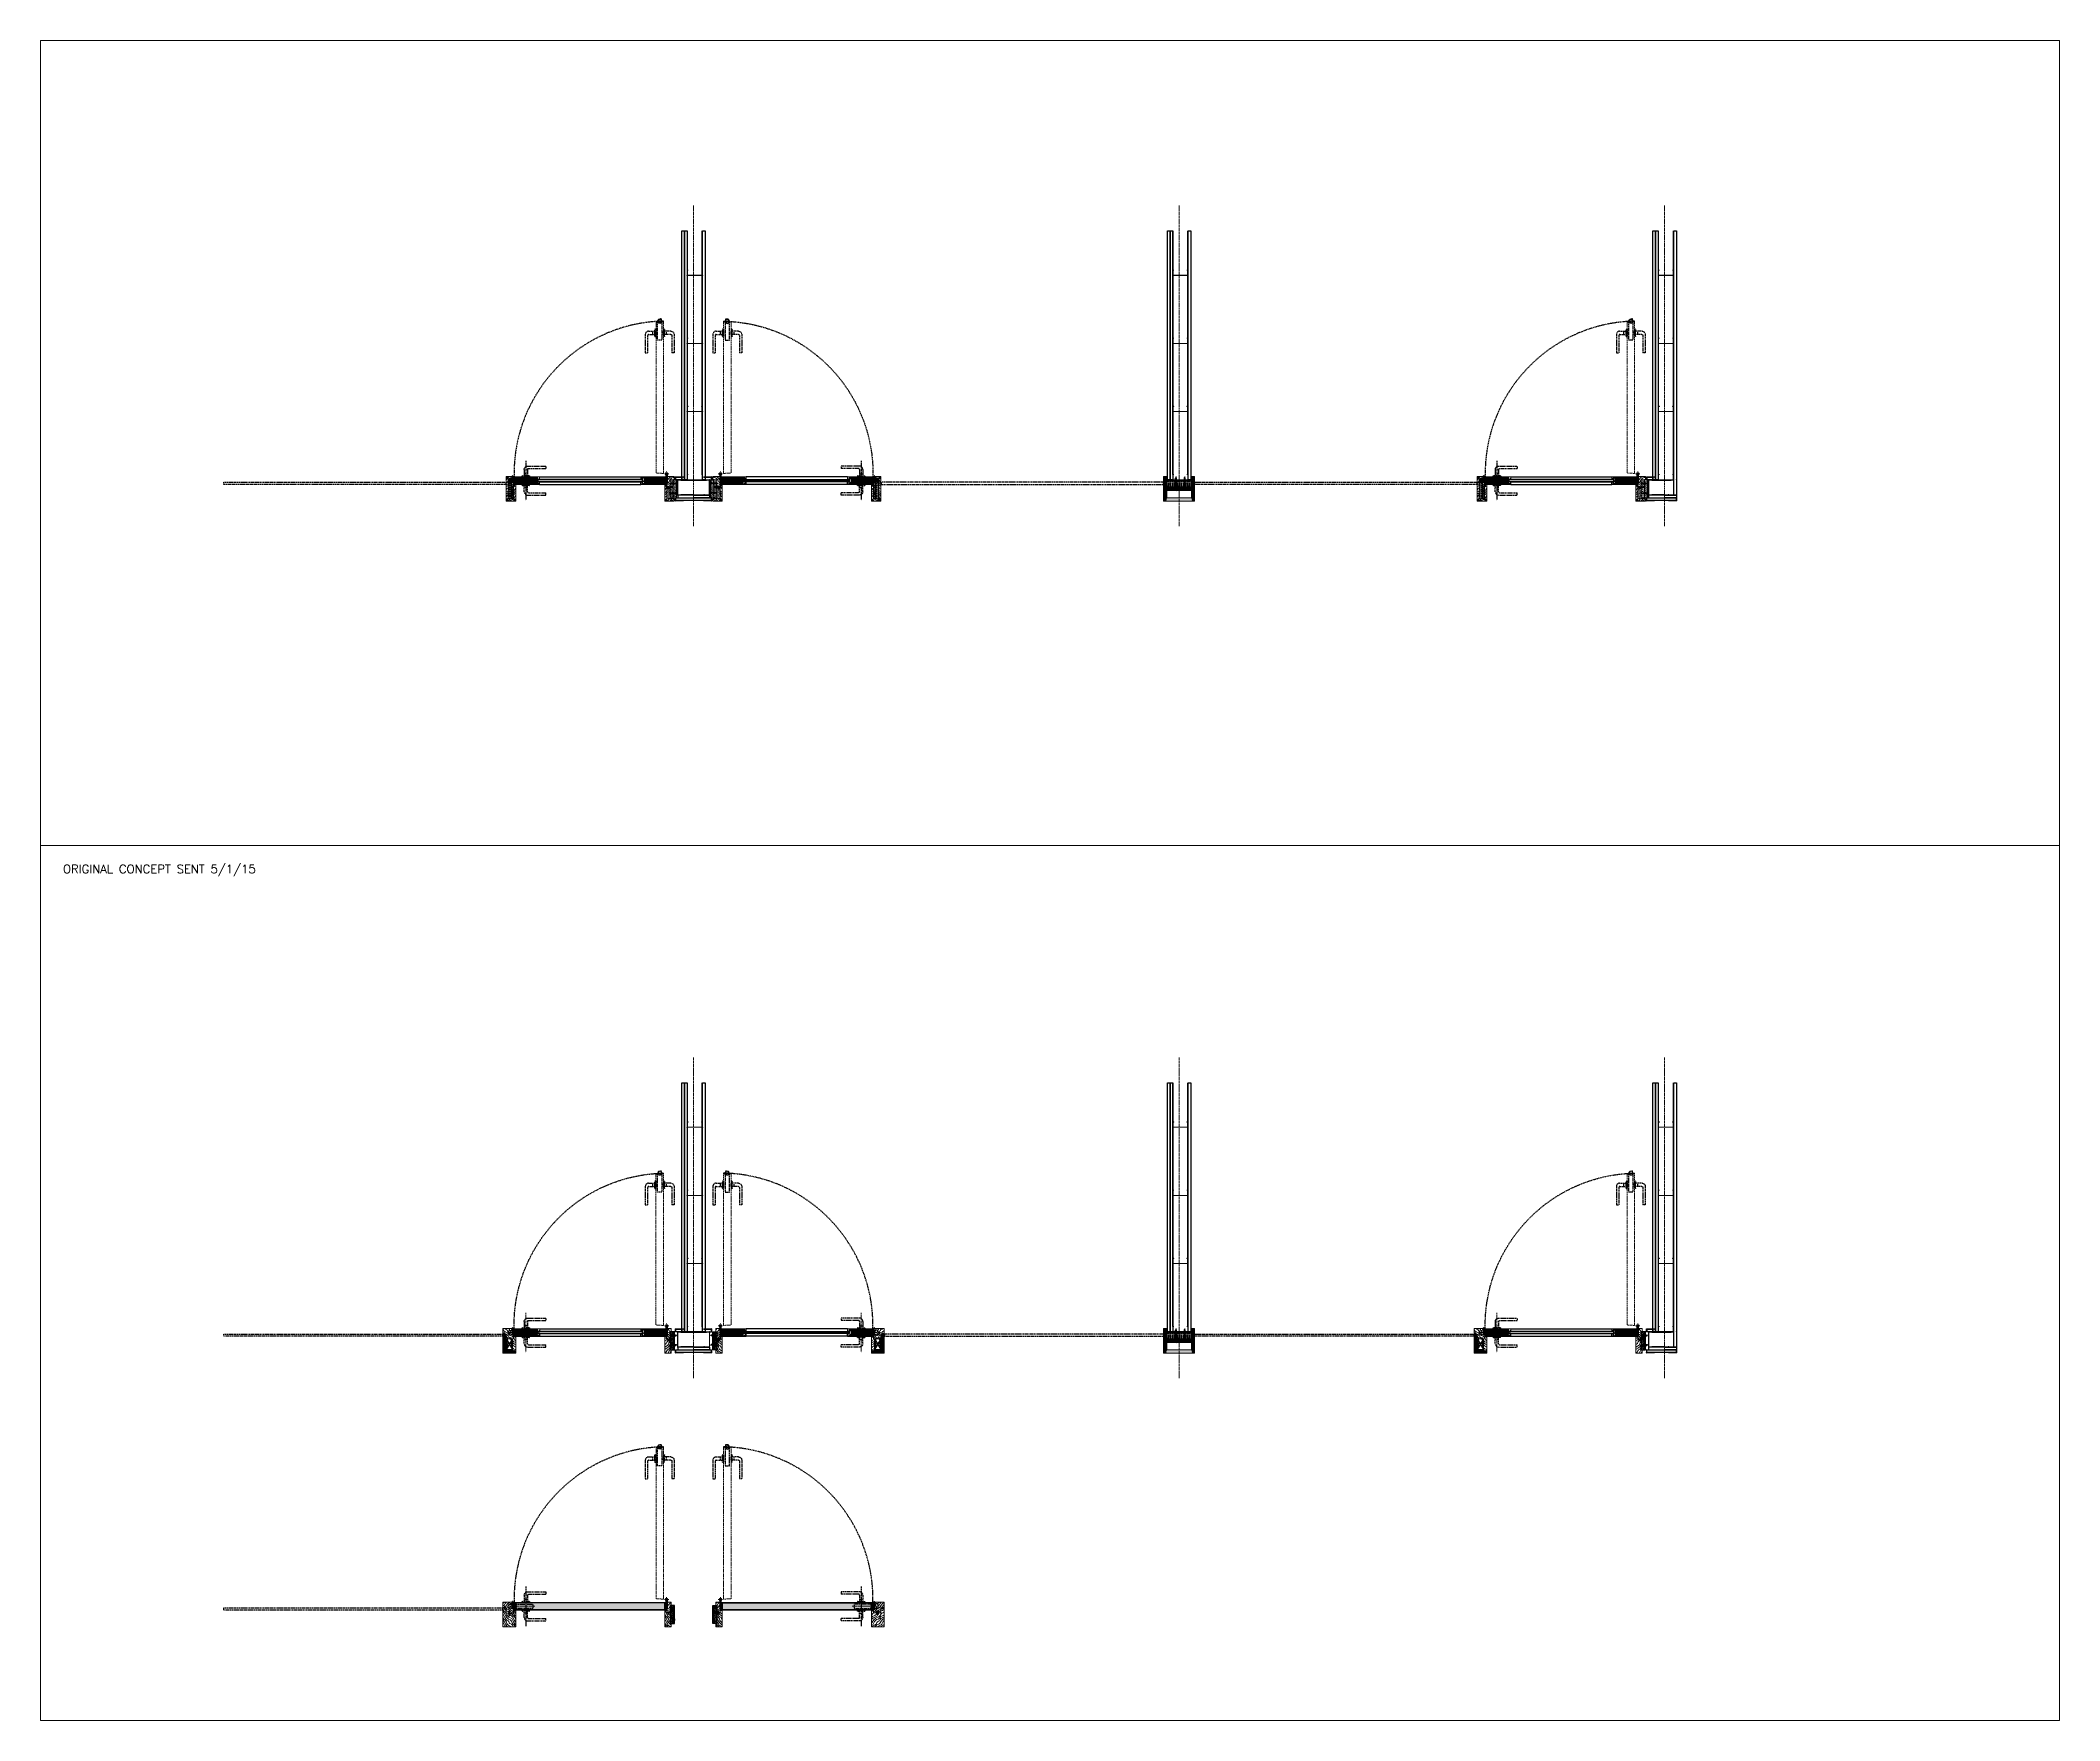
# Model space of a CAD drawing. Header units: inches. Extents: x -395 to 792, y -235 to 476.
# Drawn here: x -156.4 to 317.7, y -84.8 to 309.6 of the extents above; entities that cross this region are included whole.
import ezdxf

# ---------------------------------------------------------------- set-up
doc = ezdxf.new("R2010")
doc.units = ezdxf.units.IN
doc.header["$LTSCALE"] = 0.25
doc.header["$MEASUREMENT"] = 0
doc.set_wipeout_variables(frame=1)
for name, pattern in [('CENTER', [2, 1.25, -0.25, 0.25, -0.25]), ('HIDDEN', [0.375, 0.25, -0.125]), ('PHANTOM2', [1.25, 0.625, -0.125, 0.125, -0.125, 0.125, -0.125])]:
    doc.linetypes.add(name, pattern=pattern)
for name, color, linetype in [('Imp_Hdw', 9, 'Continuous'), ('IWC_02', 9, 'Continuous'), ('IWC_02_A', 8, 'Continuous'), ('IWC_04', 252, 'Continuous'), ('IWC_11', 150, 'PHANTOM2'), ('R-SWTS-DET1', 1, 'Continuous')]:
    doc.layers.add(name, color=color, linetype=linetype)
for name, color, linetype, lineweight in [('IWC_01', 4, 'Continuous', 15), ('IWC_03', 5, 'HIDDEN', 30), ('IWC_06', 1, 'Continuous', 15), ('IWC_07', 3, 'CENTER', 15), ('IWC_07_A', 62, 'CENTER', 5), ('IWC_08', 42, 'Continuous', 15), ('LYT-IWC_02', 9, 'Continuous', 9)]:
    doc.layers.add(name, color=color, linetype=linetype, lineweight=lineweight)
doc.layers.add('IWC_12', color=1, linetype='Continuous', lineweight=15, plot=False)
doc.styles.add('IWC_NOTES', font='simplex.shx', dxfattribs={"height": 0.09375})
pattern_1 = [(63.435, (1.5433, 0.0867), (2, -1e-10), [0.46214, -1.77393]), (40.6013, (0.2276, 1.816), (2, 2e-09), [0.4158, -8.80374]), (40.6013, (1.2276, 3.816), (2, 2e-09), [0.4158, -8.80374]), (40.6013, (2.2276, 5.816), (2, -1e-09), [0.4158, -8.80374]), (63.435, (0.5286, -0.1928), (2, -1e-10), [0.4237, -1.81237]), (50.1944, (0.718, 0.1861), (2, 8e-11), [0.22405, -7.5862]), (50.1944, (1.718, 2.1861), (2, 8e-11), [0.22405, -7.5862]), (50.1944, (2.718, 4.1861), (2, 8e-11), [0.22405, -7.5862]), (21.8014, (0.8615, 0.35825), (2, -3e-09), [0.28687, -5.09829]), (33.69, (1.1279, 0.4648), (2, -1e-09), [0.25218, -3.35337]), (63.435, (1.3377, 0.6047), (2, -8e-10), [0.33553, -1.90054]), (45, (1.4877, 0.9048), (2, -1e-16), [0.27178, -5.38507]), (45, (2.4877, 2.9048), (2, -1e-16), [0.27178, -5.38507]), (21.8014, (1.6799, 1.097), (2, -3e-09), [0.21924, -5.16593]), (63.435, (-0.1195, -0.239), (2, -8e-10), [0.71896, -1.51711]), (50.1944, (0.202, 0.404), (2, 8e-11), [0.45736, -7.3529]), (50.1944, (1.202, 2.404), (2, 8e-11), [0.45736, -7.3529]), (50.1944, (2.202, 4.404), (2, 8e-11), [0.45736, -7.3529]), (33.69, (0.4948, 0.7554), (2, -1e-09), [0.22406, -3.3815]), (15.9454, (0.6812, 0.87964), (2, -1e-07), [0.35625, -6.92386]), (33.69, (1.0238, 0.9775), (2, -1e-09), [0.4093, -3.19625]), (50.1944, (1.3643, 1.2045), (2, 8e-11), [0.51973, -7.29052]), (50.1944, (2.3643, 3.2045), (2, 8e-11), [0.51973, -7.29052]), (50.1944, (3.3643, 5.2045), (2, -3e-10), [0.51973, -7.29052]), (21.8014, (1.69704, 1.6038), (2, -3e-09), [0.57145, -4.81371]), (50.1944, (-0.25, 0.5), (2, 8e-11), [0.5214, -7.28884]), (50.1944, (0.75, 2.5), (2, 8e-11), [0.5214, -7.28884]), (50.1944, (1.75, 4.5), (2, 8e-11), [0.5214, -7.28884]), (33.69, (0.0838, 0.9006), (2, -1e-09), [0.48381, -3.12174]), (26.565, (0.48635, 1.1689), (2, 1e-10), [0.7986, -8.14568]), (26.565, (1.48635, 3.1689), (2, 1e-10), [0.7986, -8.14568]), (40.6013, (1.2006, 1.5261), (2, 2e-09), [0.43193, -8.78761]), (40.6013, (2.2006, 3.5261), (2, 2e-09), [0.43193, -8.78761]), (40.6013, (3.2006, 5.5261), (2, 2e-09), [0.43193, -8.78761]), (33.69, (-0.1165, 1.1784), (2, -1e-09), [0.27358, -3.33197]), (26.565, (0.1111, 1.3301), (2, 8e-10), [0.7158, -8.22846]), (26.565, (1.1111, 3.3301), (2, -8e-09), [0.7158, -8.22846]), (40.6013, (0.7513, 1.6503), (2, 2e-09), [0.17008, -9.04946]), (40.6013, (1.7513, 3.6503), (2, 2e-09), [0.17008, -9.04946]), (40.6013, (2.7513, 5.6503), (2, 2e-09), [0.17008, -9.04946])]
pattern_2 = [(63.435, (1.7933, 0.0867), (2, -1e-10), [0.462137, -1.77393]), (40.6013, (0.4776, 1.816), (2, 2e-09), [0.4158, -8.80374]), (40.6013, (1.4776, 3.816), (2, 2e-09), [0.4158, -8.80374]), (40.6013, (2.4776, 5.816), (2, -1e-09), [0.4158, -8.80374]), (63.435, (0.7786, -0.1928), (2, -1e-10), [0.4237, -1.812367]), (50.1944, (0.968, 0.1861), (2, 8e-11), [0.22405, -7.5862]), (50.1944, (1.968, 2.1861), (2, 8e-11), [0.22405, -7.5862]), (50.1944, (2.968, 4.1861), (2, 8e-11), [0.22405, -7.5862]), (21.8014, (1.1115, 0.35825), (2, -3e-09), [0.28687, -5.098294]), (33.69, (1.3779, 0.4648), (2, -1e-09), [0.25218, -3.35337]), (63.435, (1.5877, 0.6047), (2, -8e-10), [0.33553, -1.90054]), (45, (1.7377, 0.9048), (2, -1e-16), [0.27178, -5.38507]), (45, (2.7377, 2.9048), (2, -1e-16), [0.27178, -5.38507]), (21.8014, (1.9299, 1.097), (2, -3e-09), [0.219237, -5.16593]), (63.435, (0.1305, -0.239), (2, -8e-10), [0.71896, -1.51711]), (50.1944, (0.452, 0.404), (2, 8e-11), [0.45736, -7.3529]), (50.1944, (1.452, 2.404), (2, 8e-11), [0.45736, -7.3529]), (50.1944, (2.452, 4.404), (2, 8e-11), [0.45736, -7.3529]), (33.69, (0.7448, 0.7554), (2, -1e-09), [0.224056, -3.381495]), (15.9454, (0.9312, 0.87964), (2, -1e-07), [0.35625, -6.92386]), (33.69, (1.2738, 0.9775), (2, -1e-09), [0.409297, -3.196255]), (50.1944, (1.6143, 1.2045), (2, 8e-11), [0.51973, -7.29052]), (50.1944, (2.6143, 3.2045), (2, 8e-11), [0.51973, -7.29052]), (50.1944, (3.6143, 5.2045), (2, -3e-10), [0.51973, -7.29052]), (21.8014, (1.94704, 1.6038), (2, -3e-09), [0.57145, -4.813715]), (50.1944, (0, 0.5), (2, 8e-11), [0.5214, -7.28884]), (50.1944, (1, 2.5), (2, 8e-11), [0.5214, -7.28884]), (50.1944, (2, 4.5), (2, 8e-11), [0.5214, -7.28884]), (33.69, (0.3338, 0.9006), (2, -1e-09), [0.48381, -3.121744]), (26.565, (0.73635, 1.1689), (2, 1e-10), [0.7986, -8.14568]), (26.565, (1.73635, 3.1689), (2, 1e-10), [0.7986, -8.14568]), (40.6013, (1.4506, 1.5261), (2, 2e-09), [0.43193, -8.78761]), (40.6013, (2.4506, 3.5261), (2, 2e-09), [0.43193, -8.78761]), (40.6013, (3.4506, 5.5261), (2, 2e-09), [0.43193, -8.78761]), (33.69, (0.1335, 1.1784), (2, -1e-09), [0.27358, -3.33197]), (26.565, (0.3611, 1.3301), (2, 8e-10), [0.71581, -8.22846]), (26.565, (1.3611, 3.3301), (2, -8e-09), [0.71581, -8.22846]), (40.6013, (1.0013, 1.6503), (2, 2e-09), [0.17008, -9.04946]), (40.6013, (2.0013, 3.6503), (2, 2e-09), [0.17008, -9.04946]), (40.6013, (3.0013, 5.6503), (2, 2e-09), [0.17008, -9.04946])]
pattern_3 = [(153.435, (-0.0867, 1.7933), (1e-10, 2), [0.462137, -1.77393]), (130.6013, (-1.816, 0.4776), (-2e-09, 2), [0.4158, -8.80374]), (130.6013, (-3.816, 1.4776), (-2e-09, 2), [0.4158, -8.80374]), (130.6013, (-5.816, 2.4776), (1e-09, 2), [0.4158, -8.80374]), (153.435, (0.1928, 0.7786), (1e-10, 2), [0.4237, -1.812367]), (140.1944, (-0.1861, 0.968), (-8e-11, 2), [0.22405, -7.5862]), (140.1944, (-2.1861, 1.968), (-8e-11, 2), [0.22405, -7.5862]), (140.1944, (-4.1861, 2.968), (-8e-11, 2), [0.22405, -7.5862]), (111.8014, (-0.35825, 1.1115), (3e-09, 2), [0.28687, -5.098294]), (123.69, (-0.4648, 1.3779), (1e-09, 2), [0.25218, -3.35337]), (153.435, (-0.6047, 1.5877), (8e-10, 2), [0.33553, -1.90054]), (135, (-0.9048, 1.7377), (2e-16, 2), [0.27178, -5.38507]), (135, (-2.9048, 2.7377), (2e-16, 2), [0.27178, -5.38507]), (111.8014, (-1.097, 1.9299), (3e-09, 2), [0.219237, -5.16593]), (153.435, (0.239, 0.1305), (8e-10, 2), [0.71896, -1.51711]), (140.1944, (-0.404, 0.452), (-8e-11, 2), [0.45736, -7.3529]), (140.1944, (-2.404, 1.452), (-8e-11, 2), [0.45736, -7.3529]), (140.1944, (-4.404, 2.452), (-8e-11, 2), [0.45736, -7.3529]), (123.69, (-0.7554, 0.7448), (1e-09, 2), [0.224056, -3.381495]), (105.9454, (-0.87964, 0.9312), (1e-07, 2), [0.35625, -6.92386]), (123.69, (-0.9775, 1.2738), (1e-09, 2), [0.409297, -3.196255]), (140.1944, (-1.2045, 1.6143), (-8e-11, 2), [0.51973, -7.29052]), (140.1944, (-3.2045, 2.6143), (-8e-11, 2), [0.51973, -7.29052]), (140.1944, (-5.2045, 3.6143), (3e-10, 2), [0.51973, -7.29052]), (111.8014, (-1.6038, 1.94704), (3e-09, 2), [0.57145, -4.813715]), (140.1944, (-0.5, 3e-17), (-8e-11, 2), [0.5214, -7.28884]), (140.1944, (-2.5, 1), (-8e-11, 2), [0.5214, -7.28884]), (140.1944, (-4.5, 2), (-8e-11, 2), [0.5214, -7.28884]), (123.69, (-0.9006, 0.3338), (1e-09, 2), [0.483808, -3.121744]), (116.565, (-1.1689, 0.73635), (-1e-10, 2), [0.7986, -8.14568]), (116.565, (-3.1689, 1.73635), (-1e-10, 2), [0.7986, -8.14568]), (130.6013, (-1.5261, 1.4506), (-2e-09, 2), [0.43193, -8.78761]), (130.6013, (-3.5261, 2.4506), (-2e-09, 2), [0.43193, -8.78761]), (130.6013, (-5.5261, 3.4506), (-2e-09, 2), [0.43193, -8.78761]), (123.69, (-1.1784, 0.1335), (1e-09, 2), [0.27358, -3.33197]), (116.565, (-1.3301, 0.3611), (-8e-10, 2), [0.71581, -8.22846]), (116.565, (-3.3301, 1.3611), (8e-09, 2), [0.71581, -8.22846]), (130.6013, (-1.6503, 1.0013), (-2e-09, 2), [0.17008, -9.04946]), (130.6013, (-3.6503, 2.0013), (-2e-09, 2), [0.17008, -9.04946]), (130.6013, (-5.6503, 3.0013), (-2e-09, 2), [0.17008, -9.04946])]
pattern_4 = [(37.5, (-2.18455, -1.42733), (-0.00393708, 0.12042649), [0, -0.095, 0, -0.10625, 0, -0.1015625]), (7.5, (-2.18455, -1.42733), (0.11061104, 0.1763841), [0, -0.05125, 0, -0.085625, 0, -0.0328125]), (327.5, (-2.26142, -1.42733), (0.19463387, 0.0003537), [0, -0.03125, 0, -0.1125, 0, -0.146875]), (317.5, (-2.26142, -1.42733), (0.1878829, 0.0548547), [0, -0.015625, 0, -0.07375, 0, -0.084375])]
pattern_5 = [(63.435, (-0.3912, -1.3407), (2, -1e-10), [0.46214, -1.77393]), (40.6013, (-1.7069, 0.3887), (2, 2e-09), [0.4158, -8.80374]), (40.6013, (-0.7069, 2.3887), (2, 2e-09), [0.4158, -8.80374]), (40.6013, (0.2931, 4.3887), (2, -1e-09), [0.4158, -8.80374]), (63.435, (-1.406, -1.6202), (2, -1e-10), [0.4237, -1.81237]), (50.1944, (-1.2165, -1.2412), (2, 8e-11), [0.22405, -7.5862]), (50.1944, (-0.2165, 0.7588), (2, 8e-11), [0.22405, -7.5862]), (50.1944, (0.7835, 2.7588), (2, 8e-11), [0.22405, -7.5862]), (21.8014, (-1.07305, -1.0691), (2, -3e-09), [0.28687, -5.09829]), (33.69, (-0.8067, -0.9625), (2, -1e-09), [0.25218, -3.35337]), (63.435, (-0.5969, -0.8226), (2, -8e-10), [0.33553, -1.90054]), (45, (-0.4468, -0.5225), (2, -1e-16), [0.27178, -5.38507]), (45, (0.5532, 1.4775), (2, -1e-16), [0.27178, -5.38507]), (21.8014, (-0.2546, -0.3304), (2, -3e-09), [0.21924, -5.16593]), (63.435, (-2.054, -1.6664), (2, -8e-10), [0.71896, -1.51711]), (50.1944, (-1.7325, -1.0233), (2, 8e-11), [0.45736, -7.3529]), (50.1944, (-0.7325, 0.9767), (2, 8e-11), [0.45736, -7.3529]), (50.1944, (0.2675, 2.9767), (2, 8e-11), [0.45736, -7.3529]), (33.69, (-1.4398, -0.672), (2, -1e-09), [0.22406, -3.381495]), (15.9454, (-1.2533, -0.5477), (2, -1e-07), [0.35625, -6.92386]), (33.69, (-0.9108, -0.4498), (2, -1e-09), [0.4093, -3.196255]), (50.1944, (-0.5702, -0.2228), (2, 8e-11), [0.51973, -7.29052]), (50.1944, (0.4298, 1.7772), (2, 8e-11), [0.51973, -7.29052]), (50.1944, (1.4298, 3.7772), (2, -3e-10), [0.51973, -7.29052]), (21.8014, (-0.2375, 0.1765), (2, -3e-09), [0.57145, -4.813715]), (50.1944, (-2.1845, -0.9273), (2, 8e-11), [0.5214, -7.28884]), (50.1944, (-1.1845, 1.0727), (2, 8e-11), [0.5214, -7.28884]), (50.1944, (-0.1845, 3.0727), (2, 8e-11), [0.5214, -7.28884]), (33.69, (-1.8508, -0.5268), (2, -1e-09), [0.48381, -3.12174]), (26.565, (-1.4482, -0.2584), (2, 1e-10), [0.7986, -8.14568]), (26.565, (-0.4482, 1.7416), (2, 1e-10), [0.7986, -8.14568]), (40.6013, (-0.7339, 0.0987), (2, 2e-09), [0.43193, -8.78761]), (40.6013, (0.2661, 2.0987), (2, 2e-09), [0.43193, -8.78761]), (40.6013, (1.2661, 4.0987), (2, 2e-09), [0.43193, -8.78761]), (33.69, (-2.0511, -0.2489), (2, -1e-09), [0.27358, -3.33197]), (26.565, (-1.82345, -0.0972), (2, 8e-10), [0.7158, -8.22846]), (26.565, (-0.82345, 1.9028), (2, -8e-09), [0.7158, -8.22846]), (40.6013, (-1.1832, 0.2229), (2, 2e-09), [0.17008, -9.04946]), (40.6013, (-0.1832, 2.2229), (2, 2e-09), [0.17008, -9.04946]), (40.6013, (0.8168, 4.2229), (2, 2e-09), [0.17008, -9.04946])]
pattern_6 = [(37.5, (0, -64.26069), (-0.0039371, 0.1204265), [0, -0.095, 0, -0.10625, 0, -0.1015625]), (7.5, (0, -64.26069), (0.110611, 0.1763841), [0, -0.05125, 0, -0.085625, 0, -0.0328125]), (327.5, (-0.07687, -64.26069), (0.1946339, 0.0003537), [0, -0.03125, 0, -0.1125, 0, -0.146875]), (317.5, (-0.07687, -64.26069), (0.187883, 0.0548547), [0, -0.015625, 0, -0.07375, 0, -0.084375])]
pattern_7 = [(153.435, (-0.0867, -62.4674), (1e-10, 2), [0.46214, -1.77393]), (130.601, (-1.816, -63.7831), (-2e-09, 2), [0.4158, -8.80374]), (130.601, (-3.816, -62.7831), (-2e-09, 2), [0.4158, -8.80374]), (130.601, (-5.816, -61.7831), (1e-09, 2), [0.4158, -8.80374]), (153.435, (0.1928, -63.4821), (1e-10, 2), [0.4237, -1.81237]), (140.194, (-0.1861, -63.2926), (-8e-11, 2), [0.22405, -7.5862]), (140.194, (-2.1861, -62.2926), (-8e-11, 2), [0.22405, -7.5862]), (140.194, (-4.1861, -61.2926), (-8e-11, 2), [0.22405, -7.5862]), (111.801, (-0.35825, -63.1492), (3e-09, 2), [0.28687, -5.0983]), (123.69, (-0.4648, -62.8828), (1e-09, 2), [0.25218, -3.35337]), (153.435, (-0.6047, -62.673), (8e-10, 2), [0.33553, -1.90054]), (135, (-0.9048, -62.523), (2e-16, 2), [0.2718, -5.38507]), (135, (-2.9048, -61.523), (2e-16, 2), [0.2718, -5.3851]), (111.801, (-1.097, -62.3308), (3e-09, 2), [0.21924, -5.16593]), (153.435, (0.239, -64.1302), (8e-10, 2), [0.71896, -1.5171]), (140.194, (-0.404, -63.8087), (-8e-11, 2), [0.45736, -7.3529]), (140.194, (-2.404, -62.8087), (-8e-11, 2), [0.45736, -7.3529]), (140.194, (-4.404, -61.8087), (-8e-11, 2), [0.45736, -7.3529]), (123.69, (-0.7554, -63.5159), (1e-09, 2), [0.22406, -3.3815]), (105.9454, (-0.87964, -63.32947), (1e-07, 2), [0.35625, -6.92386]), (123.69, (-0.9775, -62.9869), (1e-09, 2), [0.4093, -3.19625]), (140.194, (-1.2045, -62.6464), (-8e-11, 2), [0.5197, -7.2905]), (140.194, (-3.2045, -61.6464), (-8e-11, 2), [0.5197, -7.2905]), (140.194, (-5.2045, -60.6464), (3e-10, 2), [0.5197, -7.2905]), (111.801, (-1.6038, -62.31364), (3e-09, 2), [0.57145, -4.81371]), (140.194, (-0.5, -64.2607), (-8e-11, 2), [0.5214, -7.28884]), (140.194, (-2.5, -63.2607), (-8e-11, 2), [0.5214, -7.28884]), (140.194, (-4.5, -62.2607), (-8e-11, 2), [0.5214, -7.28884]), (123.69, (-0.9006, -63.9269), (1e-09, 2), [0.4838, -3.12174]), (116.565, (-1.1689, -63.5243), (-1e-10, 2), [0.7986, -8.14568]), (116.565, (-3.1689, -62.5243), (-1e-10, 2), [0.7986, -8.14568]), (130.601, (-1.5261, -62.81), (-2e-09, 2), [0.4319, -8.7876]), (130.601, (-3.5261, -61.81), (-2e-09, 2), [0.4319, -8.7876]), (130.601, (-5.5261, -60.81), (-2e-09, 2), [0.4319, -8.7876]), (123.69, (-1.1784, -64.1272), (1e-09, 2), [0.27358, -3.33197]), (116.565, (-1.3301, -63.8996), (-8e-10, 2), [0.7158, -8.22846]), (116.565, (-3.3301, -62.8996), (8e-09, 2), [0.7158, -8.22846]), (130.601, (-1.6503, -63.2593), (-2e-09, 2), [0.1701, -9.04946]), (130.601, (-3.6503, -62.2593), (-2e-09, 2), [0.1701, -9.04946]), (130.601, (-5.6503, -61.2593), (-2e-09, 2), [0.1701, -9.04946])]
pattern_8 = [(63.435, (1.7933, -64.174), (2, -1e-10), [0.46214, -1.77393]), (40.6013, (0.4776, -62.4446), (2, 2e-09), [0.4158, -8.80374]), (40.6013, (1.4776, -60.4446), (2, 2e-09), [0.4158, -8.80374]), (40.6013, (2.4776, -58.4446), (2, -1e-09), [0.4158, -8.80374]), (63.435, (0.7786, -64.4535), (2, -1e-10), [0.4237, -1.81237]), (50.1944, (0.968, -64.0746), (2, 8e-11), [0.22405, -7.5862]), (50.1944, (1.968, -62.0746), (2, 8e-11), [0.22405, -7.5862]), (50.1944, (2.968, -60.0746), (2, 8e-11), [0.22405, -7.5862]), (21.8014, (1.1115, -63.9024), (2, -3e-09), [0.28687, -5.09829]), (33.69, (1.3779, -63.7959), (2, -1e-09), [0.25218, -3.35337]), (63.435, (1.5877, -63.656), (2, -8e-10), [0.33553, -1.90054]), (45, (1.7377, -63.3559), (2, -1e-16), [0.27178, -5.38507]), (45, (2.7377, -61.3559), (2, -1e-16), [0.27178, -5.38507]), (21.8014, (1.9299, -63.1637), (2, -3e-09), [0.21924, -5.16593]), (63.435, (0.1305, -64.4997), (2, -8e-10), [0.71896, -1.51711]), (50.1944, (0.452, -63.8567), (2, 8e-11), [0.45736, -7.3529]), (50.1944, (1.452, -61.8567), (2, 8e-11), [0.45736, -7.3529]), (50.1944, (2.452, -59.8567), (2, 8e-11), [0.45736, -7.3529]), (33.69, (0.7448, -63.5053), (2, -1e-09), [0.224056, -3.381495]), (15.9454, (0.9312, -63.38105), (2, -1e-07), [0.35625, -6.92386]), (33.69, (1.2738, -63.2832), (2, -1e-09), [0.4093, -3.196255]), (50.1944, (1.6143, -63.0561), (2, 8e-11), [0.51973, -7.29052]), (50.1944, (2.6143, -61.0561), (2, 8e-11), [0.51973, -7.29052]), (50.1944, (3.6143, -59.0561), (2, -3e-10), [0.51973, -7.29052]), (21.8014, (1.94704, -62.6569), (2, -3e-09), [0.57145, -4.813715]), (50.1944, (0, -63.7607), (2, 8e-11), [0.5214, -7.28884]), (50.1944, (1, -61.7607), (2, 8e-11), [0.5214, -7.28884]), (50.1944, (2, -59.7607), (2, 8e-11), [0.5214, -7.28884]), (33.69, (0.3338, -63.3601), (2, -1e-09), [0.48381, -3.12174]), (26.565, (0.73635, -63.0918), (2, 1e-10), [0.7986, -8.14568]), (26.565, (1.73635, -61.0918), (2, 1e-10), [0.7986, -8.14568]), (40.6013, (1.4506, -62.7346), (2, 2e-09), [0.43193, -8.78761]), (40.6013, (2.4506, -60.7346), (2, 2e-09), [0.43193, -8.78761]), (40.6013, (3.4506, -58.7346), (2, 2e-09), [0.43193, -8.78761]), (33.69, (0.1335, -63.0823), (2, -1e-09), [0.27358, -3.33197]), (26.565, (0.3611, -62.93055), (2, 8e-10), [0.71581, -8.22846]), (26.565, (1.3611, -60.93055), (2, -8e-09), [0.71581, -8.22846]), (40.6013, (1.0013, -62.6104), (2, 2e-09), [0.17008, -9.04946]), (40.6013, (2.0013, -60.6104), (2, 2e-09), [0.17008, -9.04946]), (40.6013, (3.0013, -58.6104), (2, 2e-09), [0.17008, -9.04946])]
pattern_9 = [(37.5, (467.93881, 0), (-0.006299336, 0.19268238), [0, -0.152, 0, -0.17, 0, -0.1625]), (7.5, (467.93881, 0), (0.17697767, 0.2822146), [0, -0.082, 0, -0.137, 0, -0.0525]), (327.5, (467.81581, 0), (0.31141419, 0.000565905), [0, -0.05, 0, -0.18, 0, -0.235]), (317.5, (467.8158, 0), (0.30061266, 0.08776756), [0, -0.025, 0, -0.118, 0, -0.135])]
pattern_10 = [(63.43495, (1.7933, -99.9133), (2, -1e-10), [0.462137, -1.773931]), (40.6013, (0.4776, -98.184), (2, 2e-09), [0.415807, -8.80374]), (40.6013, (1.4776, -96.184), (2, 2e-09), [0.415807, -8.80374]), (40.6013, (2.4776, -94.184), (2, -1e-09), [0.415807, -8.80374]), (63.43495, (0.7786, -100.1928), (2, -1e-10), [0.4237, -1.812367]), (50.1944, (0.968, -99.8139), (2, 8e-11), [0.22405, -7.5862]), (50.1944, (1.968, -97.8139), (2, 8e-11), [0.22405, -7.5862]), (50.1944, (2.968, -95.8139), (2, 8e-11), [0.22405, -7.5862]), (21.8014, (1.1115, -99.64175), (2, -3e-09), [0.286871, -5.098294]), (33.69007, (1.3779, -99.5352), (2, -1e-09), [0.252181, -3.35337]), (63.43495, (1.5877, -99.3953), (2, -8e-10), [0.335529, -1.90054]), (45, (1.7377, -99.0952), (2, -1e-16), [0.27178, -5.385072]), (45, (2.7377, -97.0952), (2, -1e-16), [0.27178, -5.385072]), (21.8014, (1.9299, -98.903), (2, -3e-09), [0.219237, -5.165928]), (63.43495, (0.1305, -100.239), (2, -8e-10), [0.71896, -1.517108]), (50.1944, (0.452, -99.596), (2, 8e-11), [0.457356, -7.352893]), (50.1944, (1.452, -97.596), (2, 8e-11), [0.457356, -7.352893]), (50.1944, (2.452, -95.596), (2, 8e-11), [0.457356, -7.352893]), (33.69007, (0.7448, -99.2446), (2, -1e-09), [0.224056, -3.381495]), (15.9454, (0.9312, -99.12036), (2, -1e-07), [0.356248, -6.923861]), (33.69007, (1.2738, -99.0225), (2, -1e-09), [0.409297, -3.196255]), (50.1944, (1.6143, -98.7955), (2, 8e-11), [0.519734, -7.290516]), (50.1944, (2.6143, -96.7955), (2, 8e-11), [0.519734, -7.290516]), (50.1944, (3.6143, -94.7955), (2, -3e-10), [0.519734, -7.290516]), (21.8014, (1.94704, -98.3962), (2, -3e-09), [0.57145, -4.813715]), (50.1944, (0, -99.5), (2, 8e-11), [0.521407, -7.288843]), (50.1944, (1, -97.5), (2, 8e-11), [0.521407, -7.288843]), (50.1944, (2, -95.5), (2, 8e-11), [0.521407, -7.288843]), (33.69007, (0.3338, -99.0994), (2, -1e-09), [0.483808, -3.121744]), (26.56505, (0.73635, -98.8311), (2, 1e-10), [0.798596, -8.145676]), (26.56505, (1.73635, -96.8311), (2, 1e-10), [0.798596, -8.145676]), (40.6013, (1.4506, -98.4739), (2, 2e-09), [0.43193, -8.787614]), (40.6013, (2.4506, -96.4739), (2, 2e-09), [0.43193, -8.787614]), (40.6013, (3.4506, -94.4739), (2, 2e-09), [0.43193, -8.787614]), (33.69007, (0.1335, -98.8216), (2, -1e-09), [0.27358, -3.331972]), (26.56505, (0.3611, -98.6699), (2, 8e-10), [0.715808, -8.228464]), (26.56505, (1.3611, -96.6699), (2, -8e-09), [0.715808, -8.228464]), (40.6013, (1.0013, -98.3497), (2, 2e-09), [0.17008, -9.04946]), (40.6013, (2.0013, -96.3497), (2, 2e-09), [0.17008, -9.04946]), (40.6013, (3.0013, -94.3497), (2, 2e-09), [0.17008, -9.04946])]
pattern_11 = [(37.5, (-110.93455, -1.42733), (-0.003937085, 0.120426486), [0, -0.095, 0, -0.10625, 0, -0.1015625]), (7.5, (-110.93455, -1.42733), (0.11061104, 0.17638413), [0, -0.05125, 0, -0.085625, 0, -0.0328125]), (327.5, (-111.01142, -1.42733), (0.19463387, 0.00035369), [0, -0.03125, 0, -0.1125, 0, -0.146875]), (317.5, (-111.01142, -1.42733), (0.18788291, 0.05485472), [0, -0.015625, 0, -0.07375, 0, -0.084375])]

msp = doc.modelspace()

# ---------------------------------------------------------------- texts
at = {"layer": 'IWC_06', "insert": (-151.08994, 116.06425), "char_height": 2, "attachment_point": 1, "style": 'IWC_NOTES'}
msp.add_mtext_dynamic_manual_height_columns('ORIGINAL CONCEPT SENT 5/1/15', width=188.5907507, gutter_width=0.46875, heights=[0], dxfattribs=at)

# ---------------------------------------------------------------- blocks, each defined once
blk = doc.blocks.new('*U8')
at = {"layer": 'IWC_12'}
for p in [(-0.625, 0), (0, 0), (3.625, 0), (4.25, 0)]:
    blk.add_point(p, dxfattribs=at)
at = {"layer": 'LYT-IWC_02'}
blk.add_lwpolyline([(3.5625, 1.2215, 0.4142135624), (3.534, 1.25), (3.359375, 1.25), (3.359375, 1.2215), (3.534, 1.2215), (3.534, 0.0285), (0.091, 0.0285), (0.091, 1.2215), (0.265625, 1.2215), (0.265625, 1.25), (0.091, 1.25, 0.4142135624), (0.0625, 1.2215), (0.0625, 0.0285, 0.4142135624), (0.091, 0), (3.534, 0, 0.4142135624), (3.5625, 0.0285)], format="xyb", close=True, dxfattribs=at)
blk = doc.blocks.new('*U37')
at = {"layer": 'IWC_12'}
for p in [(0, 48), (3.625, 48), (0, 32), (3.625, 32), (0, 16), (3.625, 16), (-0.625, 0), (0, 0), (3.625, 0), (4.25, 0)]:
    blk.add_point(p, dxfattribs=at)
at = {"layer": 'LYT-IWC_02'}
for points in [[(3.5625, 49.2215, 0.4142135624), (3.534, 49.25), (3.359375, 49.25), (3.359375, 49.2215), (3.534, 49.2215), (3.534, 48.0285), (0.091, 48.0285), (0.091, 49.2215), (0.265625, 49.2215), (0.265625, 49.25), (0.091, 49.25, 0.4142135624), (0.0625, 49.2215), (0.0625, 48.0285, 0.4142135624), (0.091, 48), (3.534, 48, 0.4142135624), (3.5625, 48.0285)], [(3.5625, 33.2215, 0.4142135624), (3.534, 33.25), (3.359375, 33.25), (3.359375, 33.2215), (3.534, 33.2215), (3.534, 32.0285), (0.091, 32.0285), (0.091, 33.2215), (0.265625, 33.2215), (0.265625, 33.25), (0.091, 33.25, 0.4142135624), (0.0625, 33.2215), (0.0625, 32.0285, 0.4142135624), (0.091, 32), (3.534, 32, 0.4142135624), (3.5625, 32.0285)], [(3.5625, 17.2215, 0.4142135624), (3.534, 17.25), (3.359375, 17.25), (3.359375, 17.2215), (3.534, 17.2215), (3.534, 16.0285), (0.091, 16.0285), (0.091, 17.2215), (0.265625, 17.2215), (0.265625, 17.25), (0.091, 17.25, 0.4142135624), (0.0625, 17.2215), (0.0625, 16.0285, 0.4142135624), (0.091, 16), (3.534, 16, 0.4142135624), (3.5625, 16.0285)], [(3.5625, 1.2215, 0.4142135624), (3.534, 1.25), (3.359375, 1.25), (3.359375, 1.2215), (3.534, 1.2215), (3.534, 0.0285), (0.091, 0.0285), (0.091, 1.2215), (0.265625, 1.2215), (0.265625, 1.25), (0.091, 1.25, 0.4142135624), (0.0625, 1.2215), (0.0625, 0.0285, 0.4142135624), (0.091, 0), (3.534, 0, 0.4142135624), (3.5625, 0.0285)]]:
    blk.add_lwpolyline(points, format="xyb", close=True, dxfattribs=at)
blk = doc.blocks.new('IWC_Bead.L')
at = {"layer": 'IWC_02'}
for p, q in [((0, 0.03125), (-0.828125, 0.015625)), ((-0.828125, 0.015625), (-0.828125, 0)), ((-0.828125, 0), (0, 0)), ((0, 0.0425), (0, 0.03125)), ((0, 0), (0, -0.625)), ((0.026875, 0.0625), (0.02, 0.0625)), ((0.046875, -0.625), (0.046875, 0.0425)), ((0.046875, -0.53125), (0.046875, -0.53125))]:
    blk.add_line(p, q, dxfattribs=at)
for points in [[(0.02, 0.0625), (-1.828125, 0)], [(-1.828125, 0), (-0.828125, 0)], [(0, -0.625), (0.046875, -0.625)]]:
    blk.add_lwpolyline(points, dxfattribs=at)
at = {"layer": 'IWC_02', "color": 252}
blk.add_circle((0.046875, 0), 0.033002, dxfattribs=at)
at = {"layer": 'IWC_02'}
for centre, start, end in [((0.02, 0.0425), 90, 180), ((0.026875, 0.0425), 360, 90)]:
    blk.add_arc(centre, 0.02, start, end, dxfattribs=at)
blk = doc.blocks.new('*U15')
at = {"layer": 'LYT-IWC_02'}
blk.add_blockref('IWC_Bead.L', (0, 0), dxfattribs=at)
blk = doc.blocks.new('Wall.A_SP01')
at = {"layer": 'IWC_02'}
for points in [[(-2.125, 63.3125), (-2.125, 4.875), (-2.75, 4.875), (-2.75, 63.3125)], [(-1.5, 63.3125), (-1.5, 4.875), (-2.125, 4.875), (-2.125, 63.3125)], [(2.75, 63.3125), (2.75, 4.875), (2.125, 4.875), (2.125, 63.3125)], [(-4.203125, 5.5), (-2.75, 5.5), (-2.75, 4.875), (-4.203125, 4.875)], [(4.203125, 5.5), (2.75, 5.5), (2.75, 4.875), (4.203125, 4.875)], [(-4.203125, 0.625), (4.203125, 0.625), (4.203125, 0), (-4.203125, 0)]]:
    blk.add_lwpolyline(points, close=True, dxfattribs=at)
for points in [[(0, 1.25), (-3.703125, 1.25), (-3.703125, 0.625), (0, 0.625)], [(0, 1.25), (3.75, 1.25), (3.75, 0.625), (0, 0.625)]]:
    blk.add_lwpolyline(points, dxfattribs=at)
at = {"layer": 'IWC_02_A'}
for points in [[(-1.4375, 6.0965), (-1.4375, 63.3125)], [(2.0625, 6.0965), (2.0625, 63.3125)], [(-2.981625, 4.8125), (3.0285, 4.8125)], [(0, 1.3125), (-2.981625, 1.3125)], [(0, 1.3125), (3.0285, 1.3125)]]:
    blk.add_lwpolyline(points, dxfattribs=at)
at = {"layer": 'IWC_07'}
blk.add_lwpolyline([(0, -6), (0, 69.3125)], dxfattribs=at)
at = {"layer": 'IWC_02', "xscale": -1}
blk.add_blockref('*U15', (-4.203125, 5.5), dxfattribs=at)
at = {"layer": 'IWC_02'}
blk.add_blockref('*U15', (4.203125, 5.5), dxfattribs=at)
at = {"layer": 'IWC_02', "rotation": 180}
blk.add_blockref('*U15', (-4.203125, 0), dxfattribs=at)
at = {"layer": 'IWC_02', "xscale": -1, "rotation": 180}
blk.add_blockref('*U15', (4.203125, 0), dxfattribs=at)
at = {"layer": 'IWC_06', "xscale": -1}
blk.add_blockref('*U37', (2.125, 4.875), dxfattribs=at)
at = {"layer": 'IWC_06', "xscale": -1, "rotation": 270}
blk.add_blockref('*U8', (-3.75, 1.25), dxfattribs=at)
at = {"layer": 'IWC_06', "rotation": 90}
blk.add_blockref('*U8', (3.75, 1.25), dxfattribs=at)
blk = doc.blocks.new('Wall.B_SP01')
at = {"layer": 'IWC_02'}
for points in [[(-2.125, 63.3125), (-2.125, 4.875), (-2.75, 4.875), (-2.75, 63.3125)], [(-1.5, 63.3125), (-1.5, 4.875), (-2.125, 4.875), (-2.125, 63.3125)], [(2.75, 63.3125), (2.75, 4.875), (2.125, 4.875), (2.125, 63.3125)]]:
    blk.add_lwpolyline(points, close=True, dxfattribs=at)
at = {"layer": 'IWC_02_A'}
for points in [[(-1.4375, 6.0965), (-1.4375, 63.3125)], [(2.0625, 6.0965), (2.0625, 63.3125)]]:
    blk.add_lwpolyline(points, dxfattribs=at)
at = {"layer": 'IWC_07'}
blk.add_lwpolyline([(0, -6), (0, 69.3125)], dxfattribs=at)
at = {"layer": 'IWC_06', "xscale": -1}
blk.add_blockref('*U37', (2.125, 4.875), dxfattribs=at)
blk = doc.blocks.new('IWC_DoorCore.Beveled-SP011')
at = {"layer": 'IWC_08'}
h = blk.add_hatch(dxfattribs=at)
h.set_pattern_fill('LUMBER', color=256, scale=0.5)
h.set_pattern_definition(pattern_2)
h.paths.add_polyline_path([(0, 1.69), (0.38, 1.69), (0.38, 0.06), (0.11, 0.06)])
h = blk.add_hatch(dxfattribs=at)
h.set_pattern_fill('PARTICAL-BOARD', color=256, angle=315, style=0)
h.set_pattern_definition([(0, (30.23961, 0), (0.21875, 0.125), [0.3125, -0.0625, 0, -0.0625])])
h.paths.add_polyline_path([(5.14, 1.69), (0.39, 1.69), (0.39, 0.06), (5.14, 0.06)])
h = blk.add_hatch(dxfattribs=at)
h.set_pattern_fill('LUMBER', color=256, scale=0.5, style=0)
h.set_pattern_definition(pattern_2)
h.paths.add_polyline_path([(5.14, 1.69), (5.14, 0.06), (6.01, 0.06), (6.01, 0.5), (5.51, 0.5), (5.51, 1.69)])
h = blk.add_hatch(dxfattribs=at)
h.set_pattern_fill('LUMBER', color=256, scale=0.5, angle=90, style=0)
h.set_pattern_definition(pattern_3)
h.paths.add_polyline_path([(5.57, 1.75), (6.01, 1.75), (6.01, 1.12), (5.51, 1.12), (5.51, 1.69), (5.57, 1.69)])
h = blk.add_hatch(dxfattribs=at)
h.set_pattern_fill('LUMBER', color=256, scale=0.5, angle=90, style=0)
h.set_pattern_definition(pattern_3)
h.paths.add_polyline_path([(30.19, 1.75), (29.75, 1.75), (29.75, 1.12), (30.25, 1.12), (30.25, 1.69), (30.19, 1.69)])
h = blk.add_hatch(dxfattribs=at)
h.set_pattern_fill('LUMBER', color=256, scale=0.5, style=0)
h.set_pattern_definition(pattern_2)
h.paths.add_polyline_path([(30.62, 1.69), (30.62, 0.06), (29.75, 0.06), (29.75, 0.63), (30.25, 0.63), (30.25, 1.69)])
h = blk.add_hatch(dxfattribs=at)
h.set_pattern_fill('PARTICAL-BOARD', color=256, angle=315, style=0)
h.set_pattern_definition([(0, (0, 0), (0.21875, 0.125), [0.3125, -0.0625, 0, -0.0625])])
h.paths.add_polyline_path([(35.37, 1.69), (30.62, 1.69), (30.62, 0.06), (35.37, 0.06)])
h = blk.add_hatch(dxfattribs=at)
h.set_pattern_fill('LUMBER', color=256, scale=0.5)
h.set_pattern_definition(pattern_1)
h.paths.add_polyline_path([(35.37, 1.69), (35.75, 1.69), (35.64, 0.06), (35.37, 0.06)])
at = {"layer": 'IWC_01', "color": 0, "linetype": 'ByBlock'}
for points in [[(6.01, 0), (6.01, 0.63), (5.51, 0.63), (5.51, 1.75), (0, 1.75), (0.11, 0)], [(30.25, 1.75), (35.75, 1.75), (35.64, 0), (29.75, 0), (29.75, 0.63), (30.25, 0.63)]]:
    blk.add_lwpolyline(points, close=True, dxfattribs=at)
at = {"layer": 'IWC_01'}
for points in [[(5.57, 1.75), (6.01, 1.75), (6.01, 1.12), (5.51, 1.12), (5.51, 1.69), (5.57, 1.69), (5.57, 1.75)], [(30.19, 1.75), (29.75, 1.75), (29.75, 1.12), (30.25, 1.12), (30.25, 1.69), (30.19, 1.69), (30.19, 1.75)]]:
    blk.add_lwpolyline(points, dxfattribs=at)
at = {"layer": 'IWC_02_A'}
for points in [[(0, 1.69), (5.51, 1.69)], [(0.11, 0.06), (6.01, 0.06)], [(0.38, 1.69), (0.38, 0.06)], [(6.01, 0.06), (0.38, 0.06), (0.38, 1.69), (5.51, 1.69)], [(5.14, 1.69), (5.14, 0.06), (6.01, 0.06), (6.01, 0.63), (5.51, 0.63), (5.51, 1.69), (5.14, 1.69)], [(29.75, 1.75), (6.01, 1.75)], [(29.75, 0), (6.01, 0)], [(30.25, 1.69), (35.37, 1.69), (35.37, 0.06), (29.75, 0.06)], [(30.62, 1.69), (30.62, 0.06), (29.75, 0.06), (29.75, 0.63), (30.25, 0.63), (30.25, 1.69), (30.62, 1.69)], [(29.75, 0.06), (35.64, 0.06)], [(30.25, 1.69), (35.75, 1.69)], [(30.62, 1.69), (30.62, 0.06)], [(35.37, 1.69), (35.37, 0.06)]]:
    blk.add_lwpolyline(points, dxfattribs=at)
for points in [[(0, 1.69), (0.38, 1.69), (0.38, 0.06), (0.11, 0.06)], [(30.12, 0.69), (5.64, 0.69), (5.57, 0.75), (5.57, 1), (5.64, 1.06), (30.12, 1.06), (30.19, 1), (30.19, 0.75)], [(35.37, 1.69), (30.62, 1.69), (30.62, 0.06), (35.37, 0.06)], [(35.37, 1.69), (35.75, 1.69), (35.64, 0.06), (35.37, 0.06)]]:
    blk.add_lwpolyline(points, close=True, dxfattribs=at)
at = {"layer": 'IWC_04'}
for points in [[(6.01, 1.12), (29.75, 1.12)], [(29.75, 0.63), (6.01, 0.63)]]:
    blk.add_lwpolyline(points, dxfattribs=at)
blk = doc.blocks.new('IWC_HAGER.BB1279_PL01')
at = {"layer": 'IWC_01', "color": 0, "linetype": 'ByBlock'}
for points in [[(-0.01, 0.45), (0.01, 0.4), (-0.09, -1.5), (-0.23, -1.49), (-0.12, 0.38), (-0.22, 0.64)], [(0.11, 0.44), (0.09, 0.4), (0.09, -1.51), (0.23, -1.51), (0.23, 0.37), (0.34, 0.62)]]:
    blk.add_lwpolyline(points, dxfattribs=at)
blk.add_circle((0.06, 0.74), 0.305, dxfattribs=at)
at = {"layer": 'IWC_03'}
for points in [[(-0.21, -1.2), (-0.08, -1.31)], [(-0.2, -1.04), (-0.06, -0.94)], [(-0.18, -0.57), (-0.05, -0.68)], [(-0.17, -0.41), (-0.03, -0.32)], [(0.23, -0.42), (0.09, -0.32)], [(0.23, -0.59), (0.09, -0.69)], [(0.23, -1.05), (0.09, -0.95)], [(0.23, -1.21), (0.09, -1.31)]]:
    blk.add_lwpolyline(points, dxfattribs=at)
at = {"layer": 'IWC_07'}
for points in [[(-0.27, -1.11), (-0.07, -1.13)], [(-0.23, -0.49), (-0.04, -0.5)], [(0.29, -0.51), (0.09, -0.51)], [(0.29, -1.13), (0.09, -1.13)]]:
    blk.add_lwpolyline(points, dxfattribs=at)
at = {"layer": 'IWC_07_A'}
for q in [(-0.55, 0.74), (0.06, 1.35), (0.67, 0.74), (0.06, 0.13)]:
    blk.add_line((0.06, 0.74), q, dxfattribs=at)
at = {"layer": 'IWC_12'}
for points in [[(0, 0), (-0.41, 0)], [(0, 0), (-0.11, -1.75)], [(0.09, 0), (0.09, -1.75), (0.09, -1.88), (-0.41, -1.88)], [(-0.11, -1.75), (-0.41, -1.75)]]:
    blk.add_lwpolyline(points, dxfattribs=at)
blk = doc.blocks.new('*U23')
at = {"layer": 'IWC_02', "color": 0, "linetype": 'ByBlock'}
blk.add_blockref('IWC_HAGER.BB1279_PL01', (0, 0), dxfattribs=at)
blk = doc.blocks.new('*U67')
at = {"color": 0, "linetype": 'ByBlock'}
blk.add_wipeout([(-0.21875, 0.0625), (-0.21875, -0.0625), (0.21875, -0.0625), (0.21875, 0.0625)], dxfattribs=at).dxf.layer = 'IWC_01'
at = {"layer": 'IWC_02_A', "color": 0, "linetype": 'ByBlock'}
for p, q in [((-0.1875, 0.0625), (0.1875, -0.0625)), ((0.1875, 0.0625), (-0.1875, -0.0625))]:
    blk.add_line(p, q, dxfattribs=at)
for points in [[(-0.21875, -0.0625), (0.21875, -0.0625), (0.21875, 0.0625), (-0.21875, 0.0625)], [(-0.1875, -0.0625), (0.1875, -0.0625), (0.1875, 0.0625), (-0.1875, 0.0625)]]:
    blk.add_lwpolyline(points, close=True, dxfattribs=at)
blk = doc.blocks.new('HD_A16B')
at = {"layer": 'IWC_02_A', "color": 0, "linetype": 'ByBlock'}
for p, q in [((-0.88, 0), (0.88, 0)), ((-0.88, -0.19), (-0.88, 0)), ((0.38, 0), (-0.38, 0)), ((0.88, -0.19), (0.88, 0)), ((0.81, -0.25), (-0.81, -0.25)), ((-0.38, -1.76), (-0.38, -0.25)), ((0.38, -0.75), (-0.38, -0.75)), ((0.38, -1.72), (0.38, -0.25)), ((0.38, -2.51), (4.73, -2.51)), ((0.62, -1.97), (4.73, -1.97)), ((4.73, -2.51), (4.73, -1.97))]:
    blk.add_line(p, q, dxfattribs=at)
for centre, radius, start, end in [((-0.81, -0.19), 0.0625, 180, 270), ((0.38, -1.76), 0.75, 180, 270), ((0.62, -1.72), 0.25, 180, 270), ((0.81, -0.19), 0.0625, 270, 0)]:
    blk.add_arc(centre, radius, start, end, dxfattribs=at)
blk = doc.blocks.new('*U27')
at = {"layer": 'Imp_Hdw', "color": 0, "linetype": 'ByBlock'}
for points in [[(-0.23, -0.5), (-4.42, -0.5), (-4.42, 0.5), (-0.29, 0.5)], [(-0.11, -0.63), (-0.19, 0.62)], [(0.3, -1.17), (0.42, -1.1)]]:
    blk.add_lwpolyline(points, dxfattribs=at)
for points in [[(0, -0.62), (-0.22, -0.64), (-0.3, 0.61), (-0.08, 0.62)], [(0.3, -0.62), (0.14, -0.62), (0.14, 0.62), (0.3, 0.62)], [(1.27, -0.47), (0.3, -0.47), (0.3, 0.47), (1.27, 0.47)]]:
    blk.add_lwpolyline(points, close=True, dxfattribs=at)
for centre, end in [((1.19, -0.62), 211.7368), ((1.34, -0.62), 207.7459)]:
    blk.add_arc(centre, 1.05, 180.4374, end, dxfattribs=at)
at = {"layer": 'IWC_03', "color": 0, "linetype": 'ByBlock'}
blk.add_lwpolyline([(-0.02, -0.38), (0.54, -0.38)], dxfattribs=at)
at = {"layer": 'IWC_03', "color": 0, "linetype": 'ByBlock', "lineweight": -2}
blk.add_arc((-0.19, -0.34), 0.729, 357.4564, 79.9059, dxfattribs=at)
at = {"layer": 'IWC_07'}
blk.add_line((-4.87, 0), (1.41, 0), dxfattribs=at)
at = {"layer": 'IWC_07', "lineweight": -2}
blk.add_lwpolyline([(-2.73, -4.62), (-2.73, 4.63)], dxfattribs=at)
at = {"layer": 'IWC_12', "lineweight": -2}
blk.add_circle((0, 0), 0.5, dxfattribs=at)
at = {"layer": 'IWC_02', "color": 0, "linetype": 'ByBlock', "rotation": 180}
blk.add_blockref('HD_A16B', (-2.73, 0.88), dxfattribs=at)
at = {"layer": 'IWC_02', "color": 0, "linetype": 'ByBlock', "xscale": -1}
blk.add_blockref('HD_A16B', (-2.73, -0.87), dxfattribs=at)
blk = doc.blocks.new('*U33')
at = {"layer": 'IWC_02'}
blk.add_lwpolyline([(0, 0, 0.0234, 0.00781, 0), (0, -0.0625, 0.00781, 0.005, 0), (0, -1, 0, 0, 0)], format="xyseb", dxfattribs=at)
blk = doc.blocks.new('*U35')
at = {"layer": 'IWC_01', "color": 0, "linetype": 'ByBlock'}
blk.add_lwpolyline([(0.109375, 0), (35.640625, 0), (35.75, 1.75), (0, 1.75)], close=True, dxfattribs=at)
blk = doc.blocks.new('*U36')
at = {"layer": 'Imp_Hdw', "color": 0, "linetype": 'ByBlock'}
for points in [[(-0.23, -0.5), (-4.42, -0.5), (-4.42, 0.5), (-0.29, 0.5)], [(-0.11, -0.63), (-0.19, 0.62)]]:
    blk.add_lwpolyline(points, dxfattribs=at)
blk.add_lwpolyline([(0, -0.62), (-0.22, -0.64), (-0.3, 0.61), (-0.08, 0.62)], close=True, dxfattribs=at)
at = {"layer": 'IWC_03', "color": 0, "linetype": 'ByBlock'}
blk.add_lwpolyline([(-0.02, -0.38), (0.54, -0.38)], dxfattribs=at)
at = {"layer": 'IWC_03', "color": 0, "linetype": 'ByBlock', "lineweight": -2}
blk.add_arc((-0.19, -0.34), 0.729, 357.4564, 79.9059, dxfattribs=at)
at = {"layer": 'IWC_12', "lineweight": -2}
blk.add_circle((0, 0), 0.5, dxfattribs=at)
at = {"layer": 'IWC_02', "color": 0, "linetype": 'ByBlock', "rotation": 180}
blk.add_blockref('HD_A16B', (-2.73, 0.88), dxfattribs=at)
at = {"layer": 'IWC_02', "color": 0, "linetype": 'ByBlock', "xscale": -1}
blk.add_blockref('HD_A16B', (-2.73, -0.87), dxfattribs=at)
blk = doc.blocks.new('IWC_HDW04 POCKET SCREW')
at = {"layer": 'IWC_02', "color": 0, "linetype": 'ByBlock'}
for p, q in [((0.27, 0.02), (0.41, 0.05)), ((0.29, 0.08), (0.42, 0.11)), ((0.3, 0.15), (0.43, 0.18)), ((0.31, 0.21), (0.44, 0.24)), ((0.32, 0.26), (0.39, 0.32)), ((0.44, 0.24), (0.39, 0.32)), ((0.03, -1.01), (0.03, -1.04)), ((0.03, -1.01), (0.28, -1.05)), ((0.07, -1.01), (0.13, -0.81)), ((0.08, -1.11), (0.2, -1.13)), ((0.13, -0.8), (0.26, -0.77)), ((0.14, -0.74), (0.27, -0.7)), ((0.15, -0.67), (0.29, -0.64)), ((0.16, -0.61), (0.3, -0.58)), ((0.17, -0.55), (0.31, -0.51)), ((0.19, -0.48), (0.32, -0.45)), ((0.2, -0.42), (0.33, -0.39)), ((0.21, -0.36), (0.34, -0.33)), ((0.22, -0.3), (0.35, -0.26)), ((0.23, -0.23), (0.36, -0.2)), ((0.23, -1.04), (0.25, -0.83)), ((0.24, -0.17), (0.37, -0.14)), ((0.25, -0.11), (0.39, -0.07)), ((0.26, -0.04), (0.4, -0.01)), ((0.28, -1.05), (0.27, -1.08))]:
    blk.add_line(p, q, dxfattribs=at)
blk.add_lwpolyline([(0, -1), (0.31, -1.05), (0, -2.44)], dxfattribs=at)
for centre, start, end in [((0.09, -1.05), 170, 260), ((0.21, -1.07), 260, 350)]:
    blk.add_arc(centre, 0.0625, start, end, dxfattribs=at)
blk = doc.blocks.new('*U44')
at = {"color": 0, "linetype": 'ByBlock'}
for p, q in [((0.17, 0.05), (1.29, 0.04)), ((0.17, -0.05), (1.29, -0.04))]:
    blk.add_line(p, q, dxfattribs=at)
for points in [[(0, 0), (0, 0.14, -0.414214), (0.01, 0.15), (0.02, 0.15, -0.414214), (0.03, 0.14), (0.03, 0)], [(0, 0), (0, -0.14, 0.414214), (0.01, -0.15), (0.02, -0.15, 0.414214), (0.03, -0.14), (0.03, 0)]]:
    blk.add_lwpolyline(points, format="xyb", dxfattribs=at)
for centre, start, end in [((0.18, 0.23), 216.2938, 269.344), ((0.18, -0.23), 90.656, 143.7062)]:
    blk.add_arc(centre, 0.18, start, end)
for centre, start, end in [((1.22, -0.85), 71.8558, 85.3332), ((1.22, 0.85), 274.6668, 288.1442)]:
    blk.add_arc(centre, 0.898, start, end, dxfattribs=at)
at = {"layer": 'IWC_03'}
for points in [[(0.75, 0.05), (0.78, 0.08), (0.83, -0.07), (1.35, -0.07), (1.4, 0.07), (1.46, -0.03), (1.5, 0)], [(0.83, 0.05), (0.83, 0.08), (1.35, 0.07), (1.36, 0.03)]]:
    blk.add_lwpolyline(points, dxfattribs=at)
blk = doc.blocks.new('*U45')
at = {"layer": 'IWC_02'}
blk.add_lwpolyline([(0, 0, 0.0234, 0.00781, 0), (0, -0.0625, 0.00781, 0.005, 0), (0, -1, 0, 0, 0)], format="xyseb", dxfattribs=at)
blk = doc.blocks.new('Jamb.1_SP01')
at = {"layer": 'IWC_08'}
h = blk.add_hatch(dxfattribs=at)
h.set_pattern_fill('MDF', color=256, scale=0.0625, style=0)
h.set_pattern_definition(pattern_4)
h.paths.add_polyline_path([(-0.5, 0.75), (0.25, 0.75), (0.25, 5), (-0.5, 5)])
h = blk.add_hatch(dxfattribs=at)
h.set_pattern_fill('LUMBER', color=256, scale=0.5, style=0)
h.set_pattern_definition(pattern_5)
h.paths.add_polyline_path([(1, 3.06), (1, 5.75), (0, 5.75), (0, 5), (0.25, 5), (0.25, 3.06)])
h = blk.add_hatch(dxfattribs=at)
h.set_pattern_fill('LUMBER', color=256, scale=0.5, style=0)
h.set_pattern_definition(pattern_5)
h.paths.add_polyline_path([(37, 5.75), (37, 3.31), (38.75, 3.31), (38.75, 4.44), (39.5, 4.44), (39.5, 5.75)])
h = blk.add_hatch(dxfattribs=at)
h.set_pattern_fill('LUMBER', color=256, scale=0.5, angle=90, style=0)
h.set_pattern_definition([(153.435, (-2.2712, 0.366), (1e-10, 2), [0.46214, -1.77393]), (130.601, (-4.0006, -0.9497), (-2e-09, 2), [0.4158, -8.80374]), (130.601, (-6.0006, 0.0503), (-2e-09, 2), [0.4158, -8.80374]), (130.601, (-8.0006, 1.0503), (1e-09, 2), [0.4158, -8.80374]), (153.435, (-1.9917, -0.6487), (1e-10, 2), [0.4237, -1.81237]), (140.194, (-2.3707, -0.4593), (-8e-11, 2), [0.22405, -7.5862]), (140.194, (-4.3707, 0.5407), (-8e-11, 2), [0.22405, -7.5862]), (140.194, (-6.3707, 1.5407), (-8e-11, 2), [0.22405, -7.5862]), (111.801, (-2.5428, -0.3158), (3e-09, 2), [0.28687, -5.0983]), (123.69, (-2.6493, -0.0495), (1e-09, 2), [0.2522, -3.35337]), (153.435, (-2.7892, 0.1604), (8e-10, 2), [0.33553, -1.90054]), (135, (-3.0893, 0.3104), (2e-16, 2), [0.2718, -5.3851]), (135, (-5.0893, 1.3104), (2e-16, 2), [0.2718, -5.3851]), (111.801, (-3.2815, 0.5026), (3e-09, 2), [0.21924, -5.16593]), (153.435, (-1.9455, -1.2969), (8e-10, 2), [0.71896, -1.5171]), (140.194, (-2.5886, -0.9753), (-8e-11, 2), [0.45736, -7.3529]), (140.194, (-4.5886, 0.0247), (-8e-11, 2), [0.45736, -7.3529]), (140.194, (-6.5886, 1.0247), (-8e-11, 2), [0.45736, -7.3529]), (123.69, (-2.9399, -0.6825), (1e-09, 2), [0.22406, -3.3815]), (105.945, (-3.0642, -0.4961), (1e-07, 2), [0.35625, -6.92386]), (123.69, (-3.1621, -0.1536), (1e-09, 2), [0.4093, -3.19625]), (140.194, (-3.3891, 0.187), (-8e-11, 2), [0.5197, -7.2905]), (140.194, (-5.3891, 1.187), (-8e-11, 2), [0.5197, -7.2905]), (140.194, (-7.3891, 2.187), (3e-10, 2), [0.5197, -7.2905]), (111.801, (-3.7884, 0.5197), (3e-09, 2), [0.57145, -4.8137]), (140.194, (-2.6845, -1.4273), (-8e-11, 2), [0.5214, -7.28884]), (140.194, (-4.6845, -0.4273), (-8e-11, 2), [0.5214, -7.28884]), (140.194, (-6.6845, 0.5727), (-8e-11, 2), [0.5214, -7.28884]), (123.69, (-3.0851, -1.0935), (1e-09, 2), [0.4838, -3.12174]), (116.565, (-3.3535, -0.691), (-1e-10, 2), [0.7986, -8.1457]), (116.565, (-5.3535, 0.309), (-1e-10, 2), [0.7986, -8.14568]), (130.601, (-3.7106, 0.0233), (-2e-09, 2), [0.4319, -8.7876]), (130.601, (-5.7106, 1.0233), (-2e-09, 2), [0.4319, -8.7876]), (130.601, (-7.7106, 2.0233), (-2e-09, 2), [0.4319, -8.7876]), (123.69, (-3.3629, -1.2939), (1e-09, 2), [0.27358, -3.33197]), (116.565, (-3.5147, -1.0662), (-8e-10, 2), [0.7158, -8.22846]), (116.565, (-5.5147, -0.0662), (8e-09, 2), [0.7158, -8.22846]), (130.601, (-3.8348, -0.426), (-2e-09, 2), [0.1701, -9.04946]), (130.601, (-5.8348, 0.574), (-2e-09, 2), [0.1701, -9.04946]), (130.601, (-7.8348, 1.574), (-2e-09, 2), [0.1701, -9.04946])])
h.paths.add_polyline_path([(1.5, 3.81), (1, 3.81), (1, 3.06), (0.25, 3.06), (0.25, 0.75), (0, 0.75), (0, 0), (1.5, 0)])
at = {"layer": 'IWC_01'}
for points in [[(-0.5, 0.75), (0.25, 0.75), (0.25, 5), (-0.5, 5)], [(1, 3.06), (1, 5.75), (0, 5.75), (0, 5), (0.25, 5), (0.25, 3.06)], [(36.5, 0), (36.5, 3.81), (37, 3.81), (37, 5.75), (39.5, 5.75), (39.5, 0)], [(1.5, 3.81), (1, 3.81), (1, 3.06), (0.25, 3.06), (0.25, 0.75), (0, 0.75), (0, 0), (1.5, 0)]]:
    blk.add_lwpolyline(points, close=True, dxfattribs=at)
for points in [[(36.5, 0), (39.5, 0), (39.5, 5.75)], [(39.5, 5.75), (37, 5.75), (37, 3.31)], [(37, 5.75), (37, 3.31), (38.75, 3.31), (38.75, 4.44), (39.5, 4.44), (39.5, 5.75), (37, 5.75)], [(1, 3.81), (1.5, 3.81), (1.5, 0)], [(36.5, 3.81), (36.5, 0), (39.5, 0), (39.5, 4.44)], [(37.25, 0.75), (36.5, 0)], [(37.25, 3.31), (37.25, 0.75), (38.75, 0.75), (38.75, 4.44)]]:
    blk.add_lwpolyline(points, dxfattribs=at)
at = {"layer": 'IWC_02_A'}
blk.add_lwpolyline([(0.25, 0.75), (-0.75, 0.75), (-0.75, 5), (0.25, 5)], close=True, dxfattribs=at)
at = {"layer": 'IWC_01', "lineweight": -2}
blk.add_blockref('IWC_DoorCore.Beveled-SP011', (1.12, 3.94), dxfattribs=at)
at = {"layer": 'IWC_02', "xscale": -1}
blk.add_blockref('*U23', (1.12, 5.69), dxfattribs=at)
at = {"layer": 'IWC_02', "xscale": -1, "rotation": 270}
blk.add_blockref('*U45', (1.5, 3.47), dxfattribs=at)
at = {"layer": 'IWC_02_A', "xscale": -1}
for p in [(0.25, 4.14), (0.25, 1.91), (1, 3.34)]:
    blk.add_blockref('*U44', p, dxfattribs=at)
at = {"layer": 'IWC_03', "lineweight": -2, "xscale": -1, "rotation": 180}
blk.add_blockref('*U27', (36.86, 4.81), dxfattribs=at)
at = {"layer": 'IWC_11', "lineweight": -2, "xscale": -1, "rotation": 270}
blk.add_blockref('*U36', (2.68, 42.23), dxfattribs=at)
at = {"layer": 'IWC_11', "lineweight": -2, "rotation": 90}
blk.add_blockref('*U35', (3.56, 6.49), dxfattribs=at)
at = {"layer": 'IWC_02'}
for p, rotation in [((0.62, 3.06), 270), ((36.87, 0.38), 134.9999999999992)]:
    blk.add_blockref('*U67', p, dxfattribs=dict(at, rotation=rotation))
at = {"layer": 'IWC_01'}
blk.add_lwpolyline([(38.75, 0.75), (39.5, 0)], dxfattribs=at)
at = {"layer": 'IWC_02'}
blk.add_lwpolyline([(-0.75, 4.91), (-0.5, 4.91), (-0.5, 1.47), (-0.75, 1.47)], close=True, dxfattribs=at)
blk.add_lwpolyline([(-0.5, 4.91), (-0.75, 1.47)], dxfattribs=at)
at = {"layer": 'IWC_02', "xscale": -0.999999999999997, "rotation": 225.0000000000008}
blk.add_blockref('*U67', (39.12, 0.38), dxfattribs=at)
at = {"layer": 'IWC_01'}
blk.add_lwpolyline([(37.25, 3.31), (38.75, 3.31), (38.75, 0.75), (37.25, 0.75)], close=True, dxfattribs=at)
at = {"layer": 'IWC_02_A'}
for points in [[(38.75, 3.31), (37.25, 0.81)], [(37.25, 3.31), (38.75, 0.81)]]:
    blk.add_lwpolyline(points, dxfattribs=at)
at = {"layer": 'IWC_02', "xscale": -1, "rotation": 90}
blk.add_blockref('*U67', (39.12, 4.44), dxfattribs=at)
at = {"layer": 'IWC_08'}
h = blk.add_hatch(dxfattribs=at)
h.set_pattern_fill('MDF', color=256, scale=0.0625, style=0)
h.set_pattern_definition(pattern_4)
h.paths.add_polyline_path([(37.25, 0.75), (36.5, 0), (39.5, 0), (39.5, 4.44), (38.75, 4.44), (38.75, 0.75)])
h = blk.add_hatch(dxfattribs=at)
h.set_pattern_fill('LUMBER', color=256, scale=0.5, style=0)
h.set_pattern_definition(pattern_5)
h.paths.add_polyline_path([(36.5, 3.81), (37, 3.81), (37, 3.31), (37.25, 3.31), (37.25, 0.75), (36.5, 0)])
at = {"layer": 'IWC_01'}
for points in [[(37.25, 0.75), (36.5, 0), (39.5, 0), (39.5, 4.44), (38.75, 4.44), (38.75, 0.75), (37.25, 0.75)], [(36.5, 3.81), (37, 3.81), (37, 3.31), (37.25, 3.31), (37.25, 0.75), (36.5, 0)], [(37.25, 3.31), (38.75, 3.31), (38.75, 0.75), (37.25, 0.75)], [(37.25, 3.31), (38.75, 3.31), (38.75, 0.81), (37.25, 0.81)]]:
    blk.add_lwpolyline(points, close=True, dxfattribs=at)
at = {"layer": 'IWC_03'}
blk.add_arc((1.06, 6.43), 35.82, 358.8085, 88.8085, dxfattribs=at)
at = {"layer": 'IWC_02', "rotation": 270}
blk.add_blockref('*U33', (39.5, 4.03), dxfattribs=at)
at = {"layer": 'IWC_04'}
blk.add_blockref('IWC_HDW04 POCKET SCREW', (37.25, 3.31), dxfattribs=at)
at = {"layer": 'IWC_04', "xscale": -1}
blk.add_blockref('IWC_HDW04 POCKET SCREW', (38.75, 3.31), dxfattribs=at)
blk = doc.blocks.new('Wall.C_SP01')
at = {"layer": 'IWC_02'}
for points in [[(-2.125, 63.3125), (-2.125, 4.875), (-2.75, 4.875), (-2.75, 63.3125)], [(-1.5, 63.3125), (-1.5, 4.875), (-2.125, 4.875), (-2.125, 63.3125)], [(2.75, 63.3125), (2.75, 1.25), (2.125, 1.25), (2.125, 63.3125)], [(-4.203125, 5.5), (-2.75, 5.5), (-2.75, 4.875), (-4.203125, 4.875)], [(-4.203125, 0.625), (2.75, 0.625), (2.75, 0), (-4.203125, 0)]]:
    blk.add_lwpolyline(points, close=True, dxfattribs=at)
for points in [[(0, 1.25), (-3.75, 1.25), (-3.75, 0.625), (0, 0.625)], [(0, 1.25), (2.75, 1.25), (2.75, 0.625), (0, 0.625)]]:
    blk.add_lwpolyline(points, dxfattribs=at)
at = {"layer": 'IWC_02_A'}
for points in [[(-1.4375, 6.0965), (-1.4375, 63.3125)], [(2.0625, 6.0965), (2.0625, 63.3125)], [(-3.0285, 4.8125), (1.5285, 4.8125)], [(0, 1.3125), (-3.0285, 1.3125)], [(0, 1.3125), (1.5285, 1.3125)]]:
    blk.add_lwpolyline(points, dxfattribs=at)
at = {"layer": 'IWC_07'}
blk.add_lwpolyline([(0, -6), (0, 69.3125)], dxfattribs=at)
at = {"layer": 'IWC_02', "xscale": -1}
blk.add_blockref('*U15', (-4.203125, 5.5), dxfattribs=at)
at = {"layer": 'IWC_02', "rotation": 180}
blk.add_blockref('*U15', (-4.203125, 0), dxfattribs=at)
at = {"layer": 'IWC_02', "xscale": -1, "rotation": 180}
blk.add_blockref('*U15', (2.75, 0), dxfattribs=at)
at = {"layer": 'IWC_06', "xscale": -1}
blk.add_blockref('*U37', (2.125, 4.875), dxfattribs=at)
at = {"layer": 'IWC_06', "xscale": -1, "rotation": 270}
blk.add_blockref('*U8', (-3.75, 1.25), dxfattribs=at)
at = {"layer": 'IWC_06', "rotation": 90}
blk.add_blockref('*U8', (2.125, 1.25), dxfattribs=at)
blk = doc.blocks.new('GLASS_SP01')
at = {"layer": 'IWC_11'}
blk.add_lwpolyline([(0.125, 3.9375), (66.25, 3.9375), (66.3125, 4), (66.3125, 4.375), (66.25, 4.4375), (0.125, 4.4375), (0.0625, 4.375), (0.0625, 4)], close=True, dxfattribs=at)
blk = doc.blocks.new('*U17')
at = {"layer": 'IWC_08'}
h = blk.add_hatch(dxfattribs=at)
h.set_pattern_fill('LUMBER', color=256, scale=0.5)
h.set_pattern_definition(pattern_2)
h.paths.add_polyline_path([(0, 1.69), (0.38, 1.69), (0.38, 0.06), (0.11, 0.06)])
h = blk.add_hatch(dxfattribs=at)
h.set_pattern_fill('PARTICAL-BOARD', color=256, angle=315)
h.set_pattern_definition([(0, (-0.25, 0), (0.21875, 0.125), [0.3125, -0.0625, 0, -0.0625])])
h.paths.add_polyline_path([(0.38, 1.69), (35.37, 1.69), (35.37, 0.06), (0.38, 0.06)])
h = blk.add_hatch(dxfattribs=at)
h.set_pattern_fill('LUMBER', color=256, scale=0.5)
h.set_pattern_definition(pattern_1)
h.paths.add_polyline_path([(35.37, 1.69), (35.75, 1.69), (35.64, 0.06), (35.37, 0.06)])
at = {"layer": 'IWC_01', "color": 0, "linetype": 'ByBlock'}
blk.add_lwpolyline([(0.11, 0), (35.64, 0), (35.75, 1.75), (0, 1.75)], close=True, dxfattribs=at)
at = {"layer": 'IWC_02_A'}
for points in [[(0, 1.69), (35.75, 1.69)], [(0.11, 0.06), (35.64, 0.06)], [(0.38, 1.69), (0.38, 0.06)], [(35.37, 1.69), (35.37, 0.06)]]:
    blk.add_lwpolyline(points, dxfattribs=at)
for points in [[(0, 1.69), (0.38, 1.69), (0.38, 0.06), (0.11, 0.06)], [(0.38, 1.69), (35.37, 1.69), (35.37, 0.06), (0.38, 0.06)], [(35.37, 1.69), (35.75, 1.69), (35.64, 0.06), (35.37, 0.06)]]:
    blk.add_lwpolyline(points, close=True, dxfattribs=at)
blk = doc.blocks.new('IWC_SPLINE JOINT1')
at = {"color": 0, "linetype": 'ByBlock'}
blk.add_wipeout([(-0.21875, 0.0625), (-0.21875, -0.0625), (0.21875, -0.0625), (0.21875, 0.0625)], dxfattribs=at).dxf.layer = 'IWC_01'
at = {"layer": 'IWC_02_A', "color": 0, "linetype": 'ByBlock'}
for p, q in [((-0.1875, 0.0625), (0.1875, -0.0625)), ((0.1875, 0.0625), (-0.1875, -0.0625))]:
    blk.add_line(p, q, dxfattribs=at)
for points in [[(-0.21875, -0.0625), (0.21875, -0.0625), (0.21875, 0.0625), (-0.21875, 0.0625)], [(-0.1875, -0.0625), (0.1875, -0.0625), (0.1875, 0.0625), (-0.1875, 0.0625)]]:
    blk.add_lwpolyline(points, close=True, dxfattribs=at)
blk = doc.blocks.new('*U49')
at = {"layer": 'IWC_02'}
blk.add_lwpolyline([(0, 0, 0.0234, 0.00781, 0), (0, 0.0625, 0.00781, 0.005, 0), (0, 1, 0, 0, 0)], format="xyseb", dxfattribs=at)
blk = doc.blocks.new('*U50')
at = {"layer": 'IWC_02'}
blk.add_lwpolyline([(0, 0, 0.0234, 0.00781, 0), (0, 0.0625, 0.00781, 0.005, 0), (0, 1.25, 0, 0, 0)], format="xyseb", dxfattribs=at)
blk = doc.blocks.new('*U69')
at = {"layer": 'IWC_02'}
blk.add_lwpolyline([(0, 0, 0.0234, 0.00781, 0), (0, 0.0625, 0.00781, 0.005, 0), (0, 1, 0, 0, 0)], format="xyseb", dxfattribs=at)
blk = doc.blocks.new('JH_HINGESIDE_SP01', base_point=(218.18, 201.43))
at = {"layer": 'IWC_01'}
blk.add_lwpolyline([(218.68, 201.93), (218.18, 201.43)], dxfattribs=at)
at = {"layer": 'IWC_02', "extrusion": (0, 0, -1), "zscale": -0.9999999999999976, "rotation": 225}
blk.add_blockref('*U67', (-218.43, 201.68), dxfattribs=at)
at = {"layer": 'IWC_08'}
h = blk.add_hatch(dxfattribs=at)
h.set_pattern_fill('LUMBER', color=256, scale=0.5, style=0)
h.set_pattern_definition([(63.435, (229.7933, 100.0867), (2, -1e-10), [0.462137, -1.77393]), (40.6013, (228.4776, 101.816), (2, 2e-09), [0.41581, -8.80374]), (40.6013, (229.4776, 103.816), (2, 2e-09), [0.41581, -8.80374]), (40.6013, (230.4776, 105.816), (2, -1e-09), [0.41581, -8.80374]), (63.435, (228.7786, 99.8072), (2, -1e-10), [0.4237, -1.812367]), (50.1944, (228.968, 100.1861), (2, 8e-11), [0.22405, -7.5862]), (50.1944, (229.968, 102.1861), (2, 8e-11), [0.22405, -7.5862]), (50.1944, (230.968, 104.1861), (2, 8e-11), [0.22405, -7.5862]), (21.8014, (229.1115, 100.35825), (2, -3e-09), [0.28687, -5.098294]), (33.6901, (229.3779, 100.4648), (2, -1e-09), [0.25218, -3.35337]), (63.435, (229.5877, 100.6047), (2, -8e-10), [0.33553, -1.90054]), (45, (229.7377, 100.9048), (2, -1e-16), [0.27178, -5.38507]), (45, (230.7377, 102.9048), (2, -1e-16), [0.27178, -5.38507]), (21.8014, (229.9299, 101.097), (2, -3e-09), [0.219237, -5.165928]), (63.435, (228.1305, 99.761), (2, -8e-10), [0.71896, -1.517108]), (50.1944, (228.452, 100.404), (2, 8e-11), [0.45736, -7.35289]), (50.1944, (229.452, 102.404), (2, 8e-11), [0.45736, -7.35289]), (50.1944, (230.452, 104.404), (2, 8e-11), [0.45736, -7.35289]), (33.6901, (228.7448, 100.7554), (2, -1e-09), [0.224056, -3.381495]), (15.9454, (228.9312, 100.87964), (2, -1e-07), [0.35625, -6.92386]), (33.6901, (229.2738, 100.9775), (2, -1e-09), [0.409297, -3.196255]), (50.1944, (229.6143, 101.2045), (2, 8e-11), [0.51973, -7.29052]), (50.1944, (230.6143, 103.2045), (2, 8e-11), [0.51973, -7.29052]), (50.1944, (231.6143, 105.2045), (2, -3e-10), [0.51973, -7.29052]), (21.8014, (229.94704, 101.6038), (2, -3e-09), [0.57145, -4.813715]), (50.1944, (228, 100.5), (2, 8e-11), [0.52141, -7.28884]), (50.1944, (229, 102.5), (2, 8e-11), [0.52141, -7.28884]), (50.1944, (230, 104.5), (2, 8e-11), [0.52141, -7.28884]), (33.6901, (228.3338, 100.9006), (2, -1e-09), [0.483808, -3.121744]), (26.5651, (228.73635, 101.1689), (2, 1e-10), [0.798596, -8.145676]), (26.5651, (229.73635, 103.1689), (2, 1e-10), [0.798596, -8.145676]), (40.6013, (229.4506, 101.5261), (2, 2e-09), [0.43193, -8.78761]), (40.6013, (230.4506, 103.5261), (2, 2e-09), [0.43193, -8.78761]), (40.6013, (231.4506, 105.5261), (2, 2e-09), [0.43193, -8.78761]), (33.6901, (228.1335, 101.1784), (2, -1e-09), [0.27358, -3.331972]), (26.5651, (228.3611, 101.3301), (2, 8e-10), [0.71581, -8.228464]), (26.5651, (229.3611, 103.3301), (2, -8e-09), [0.71581, -8.228464]), (40.6013, (229.0013, 101.6503), (2, 2e-09), [0.17008, -9.04946]), (40.6013, (230.0013, 103.6503), (2, 2e-09), [0.17008, -9.04946]), (40.6013, (231.0013, 105.6503), (2, 2e-09), [0.17008, -9.04946])])
h.paths.add_polyline_path([(218.68, 205.24), (218.68, 201.93), (220.43, 201.93), (220.43, 201.43), (218.18, 201.43), (218.18, 205.24)])
at = {"layer": 'IWC_01'}
blk.add_lwpolyline([(218.68, 205.24), (218.68, 201.93), (220.43, 201.93), (220.43, 201.43), (218.18, 201.43), (218.18, 205.24)], close=True, dxfattribs=at)
blk.add_lwpolyline([(219.43, 201.99), (218.68, 201.99), (218.68, 204.49), (219.43, 204.49)], dxfattribs=at)
at = {"layer": 'IWC_02'}
blk.add_lwpolyline([(220.93, 206.34), (221.18, 202.89)], dxfattribs=at)
blk.add_lwpolyline([(221.18, 206.34), (220.93, 206.34), (220.93, 202.89), (221.18, 202.89)], close=True, dxfattribs=at)
at = {"layer": 'IWC_02', "extrusion": (0, 0, -1), "zscale": -1, "rotation": 270}
blk.add_blockref('*U67', (-219.06, 204.49), dxfattribs=at)
at = {"layer": 'IWC_08'}
h = blk.add_hatch(dxfattribs=at)
h.set_pattern_fill('LUMBER', color=256, scale=0.5, style=0)
h.set_pattern_definition([(63.43495, (469.7321, 0.0867), (2, -1e-10), [0.462137, -1.773931]), (40.6013, (468.4164, 1.816), (2, 2e-09), [0.415807, -8.803738]), (40.6013, (469.4164, 3.816), (2, 2e-09), [0.415807, -8.803738]), (40.6013, (470.4164, 5.816), (2, -1e-09), [0.415807, -8.803738]), (63.43495, (468.7174, -0.1928), (2, -1e-10), [0.423701, -1.812367]), (50.19443, (468.9069, 0.1861), (2, 8e-11), [0.22405, -7.5862]), (50.19443, (469.9069, 2.1861), (2, 8e-11), [0.22405, -7.5862]), (50.19443, (470.9069, 4.1861), (2, 8e-11), [0.22405, -7.5862]), (21.8014, (469.0503, 0.35825), (2, -3e-09), [0.286871, -5.098294]), (33.69007, (469.3167, 0.4648), (2, -1e-09), [0.252181, -3.35337]), (63.43495, (469.5265, 0.6047), (2, -8e-10), [0.335529, -1.900539]), (45, (469.6765, 0.9048), (2, -1e-16), [0.271782, -5.385072]), (45, (470.6765, 2.9048), (2, -1e-16), [0.271782, -5.385072]), (21.8014, (469.8687, 1.097), (2, -3e-09), [0.219237, -5.165928]), (63.43495, (468.0693, -0.239), (2, -8e-10), [0.71896, -1.517108]), (50.19443, (468.3908, 0.404), (2, 8e-11), [0.457356, -7.352893]), (50.19443, (469.3908, 2.404), (2, 8e-11), [0.457356, -7.352893]), (50.19443, (470.3908, 4.404), (2, 8e-11), [0.457356, -7.352893]), (33.69007, (468.6836, 0.7554), (2, -1e-09), [0.224056, -3.381495]), (15.9454, (468.87003, 0.87964), (2, -1e-07), [0.356248, -6.923861]), (33.69007, (469.2126, 0.9775), (2, -1e-09), [0.409297, -3.196255]), (50.19443, (469.5531, 1.2045), (2, 8e-11), [0.519734, -7.290516]), (50.19443, (470.5531, 3.2045), (2, 8e-11), [0.519734, -7.290516]), (50.19443, (471.5531, 5.2045), (2, -3e-10), [0.519734, -7.290516]), (21.8014, (469.88586, 1.6038), (2, -3e-09), [0.57145, -4.813715]), (50.19443, (467.9388, 0.5), (2, 8e-11), [0.521407, -7.288843]), (50.19443, (468.9388, 2.5), (2, 8e-11), [0.521407, -7.288843]), (50.19443, (469.9388, 4.5), (2, 8e-11), [0.521407, -7.288843]), (33.69007, (468.2726, 0.9006), (2, -1e-09), [0.483808, -3.121744]), (26.56505, (468.6752, 1.1689), (2, 1e-10), [0.798596, -8.145676]), (26.56505, (469.6752, 3.1689), (2, 1e-10), [0.798596, -8.145676]), (40.6013, (469.3894, 1.5261), (2, 2e-09), [0.43193, -8.787614]), (40.6013, (470.3894, 3.5261), (2, 2e-09), [0.43193, -8.787614]), (40.6013, (471.3894, 5.5261), (2, 2e-09), [0.43193, -8.787614]), (33.69007, (468.0723, 1.1784), (2, -1e-09), [0.273579, -3.331972]), (26.56505, (468.2999, 1.3301), (2, 8e-10), [0.715808, -8.228464]), (26.56505, (469.2999, 3.3301), (2, -8e-09), [0.715808, -8.228464]), (40.6013, (468.9402, 1.6503), (2, 2e-09), [0.170082, -9.049462]), (40.6013, (469.9402, 3.6503), (2, 2e-09), [0.170082, -9.049462]), (40.6013, (470.9402, 5.6503), (2, 2e-09), [0.170082, -9.049462])])
h.paths.add_polyline_path([(219.43, 206.43), (220.43, 206.43), (220.43, 207.18), (218.68, 207.18), (218.68, 204.49), (219.43, 204.49)])
h = blk.add_hatch(dxfattribs=at)
h.set_pattern_fill('MDF', color=256, scale=0.1, style=0)
h.set_pattern_definition(pattern_9)
h.paths.add_polyline_path([(218.68, 204.49), (219.43, 204.49), (219.43, 201.99), (218.68, 201.99)])
h = blk.add_hatch(dxfattribs=at)
h.set_pattern_fill('MDF', color=256, scale=0.1, style=0)
h.set_pattern_definition(pattern_9)
h.paths.add_polyline_path([(220.18, 206.43), (219.43, 206.43), (219.43, 202.18), (220.18, 202.18)])
h = blk.add_hatch(dxfattribs=at)
h.set_pattern_fill('MDF', color=256, scale=0.1, style=0)
h.set_pattern_definition(pattern_9)
h.paths.add_polyline_path([(220.93, 202.18), (220.18, 202.18), (220.18, 206.43), (220.93, 206.43)])
at = {"layer": 'IWC_01'}
for points in [[(218.68, 205.24), (218.18, 205.24), (218.18, 201.43)], [(220.43, 206.43), (219.43, 206.43), (219.43, 204.49), (218.68, 204.49), (218.68, 207.18), (220.43, 207.18), (220.43, 206.43), (220.18, 206.43)]]:
    blk.add_lwpolyline(points, dxfattribs=at)
for points in [[(218.68, 204.49), (219.43, 204.49), (219.43, 201.99), (218.68, 201.99)], [(220.18, 206.43), (219.43, 206.43), (219.43, 202.18), (220.18, 202.18)], [(220.93, 202.18), (220.18, 202.18), (220.18, 206.43), (220.93, 206.43)]]:
    blk.add_lwpolyline(points, close=True, dxfattribs=at)
at = {"layer": 'IWC_02', "rotation": 90}
for name, p in [('*U45', (218.18, 204.9)), ('*U69', (219.43, 203.93)), ('*U69', (219.43, 202.62))]:
    blk.add_blockref(name, p, dxfattribs=at)
at = {"layer": 'IWC_02_A'}
blk.add_blockref('*U44', (218.68, 204.76), dxfattribs=at)
blk = doc.blocks.new('IWC_PEMKO.P50_SV01')
at = {"layer": 'IWC_12', "flags": 128}
blk.add_lwpolyline([(0, 0), (-0.38, 0), (-0.38, -0.12), (0, -0.12)], dxfattribs=at)
at = {"layer": 'IWC_12', "lineweight": -2}
blk.add_circle((0, 0), 0.0312, dxfattribs=at)
at = {"layer": 'R-SWTS-DET1', "color": 0, "linetype": 'ByBlock'}
blk.add_lwpolyline([(-0.08, -0.13, -0.162156), (-0.12, -0.06), (-0.03, -0.06, 0.175157), (0.03, -0.15, 1), (0.05, -0.13, -0.162156), (0, -0.06), (0.16, -0.06, 4.251318), (0.03, 0), (-0.25, 0, 0.414214), (-0.28, -0.03, 0.227203), (-0.22, -0.15, 1), (-0.2, -0.13, -0.162156), (-0.25, -0.06), (-0.15, -0.06, 0.175157), (-0.1, -0.15, 1)], format="xyb", close=True, dxfattribs=at)
blk.add_circle((0.16, 0.09), 0.136, dxfattribs=at)
blk = doc.blocks.new('Jamb.REV 2_SP01')
at = {"layer": 'IWC_08'}
h = blk.add_hatch(dxfattribs=at)
h.set_pattern_fill('LUMBER', color=256, scale=0.5, style=0)
h.set_pattern_definition(pattern_10)
h.paths.add_polyline_path([(-45.32, 104.74), (-45.32, 107.18), (-47.07, 107.18), (-47.07, 105.86), (-46.57, 105.86), (-46.57, 106.68), (-45.82, 106.68), (-45.82, 104.74)])
at = {"layer": 'IWC_01'}
for points in [[(-47.07, 107.18), (-45.32, 107.18), (-45.32, 104.74)], [(-47.07, 107.18), (-46.57, 106.68)], [(-44.82, 105.24), (-44.82, 101.43), (-47.07, 101.43), (-47.07, 105.86)], [(-45.32, 101.93), (-44.82, 101.43)]]:
    blk.add_lwpolyline(points, dxfattribs=at)
blk.add_lwpolyline([(-45.32, 104.74), (-45.32, 107.18), (-47.07, 107.18), (-47.07, 105.86), (-46.57, 105.86), (-46.57, 106.68), (-45.82, 106.68), (-45.82, 104.74)], close=True, dxfattribs=at)
at = {"layer": 'IWC_03'}
blk.add_arc((-9.38, 107.86), 35.82, 91.1915, 181.1915, dxfattribs=at)
at = {"layer": 'IWC_01', "lineweight": -2, "extrusion": (0, 0, -1), "zscale": -1}
blk.add_blockref('IWC_DoorCore.Beveled-SP011', (9.44, 105.36), dxfattribs=at)
at = {"layer": 'IWC_02', "extrusion": (0, 0, -1), "zscale": -1, "rotation": 270}
blk.add_blockref('*U33', (47.07, 105.45), dxfattribs=at)
at = {"layer": 'IWC_02', "xscale": -1, "rotation": 270}
blk.add_blockref('IWC_PEMKO.P50_SV01', (-45.19, 105.24), dxfattribs=at)
at = {"layer": 'IWC_02'}
blk.add_blockref('*U23', (-9.44, 107.11), dxfattribs=at)
at = {"layer": 'IWC_02_A'}
for p in [(-8.57, 105.57), (-8.57, 103.33)]:
    blk.add_blockref('*U44', p, dxfattribs=at)
at = {"layer": 'IWC_03', "lineweight": -2, "rotation": 180}
blk.add_blockref('*U27', (-45.17, 106.24), dxfattribs=at)
at = {"layer": 'IWC_11', "lineweight": -2, "rotation": 90}
blk.add_blockref('*U36', (-11, 143.66), dxfattribs=at)
at = {"layer": 'IWC_11', "lineweight": -2, "extrusion": (0, 0, -1), "zscale": -1, "rotation": 90}
blk.add_blockref('*U35', (11.87, 107.92), dxfattribs=at)
at = {"layer": 'IWC_01'}
blk.add_blockref('JH_HINGESIDE_SP01', (-9.82, 101.43), dxfattribs=at)
at = {"layer": 'IWC_02', "extrusion": (0, 0, -1), "zscale": -0.9999999999999976, "rotation": 134.9999999999992}
for name, p in [('*U67', (46.82, 106.93)), ('IWC_SPLINE JOINT1', (45.07, 101.68))]:
    blk.add_blockref(name, p, dxfattribs=at)
at = {"layer": 'IWC_01'}
for points in [[(-45.32, 107.18), (-45.82, 106.68)], [(-46.57, 101.93), (-47.07, 101.43)]]:
    blk.add_lwpolyline(points, dxfattribs=at)
at = {"layer": 'IWC_02', "rotation": 90}
blk.add_blockref('IWC_PEMKO.P50_SV01', (-9.44, 105.24), dxfattribs=at)
at = {"layer": 'IWC_02', "extrusion": (0, 0, -1), "xscale": -0.9999999999999977, "zscale": -0.9999999999999977, "rotation": 225.0000000000008}
blk.add_blockref('*U67', (45.57, 106.93), dxfattribs=at)
at = {"layer": 'IWC_02', "rotation": 134.9999999999992}
blk.add_blockref('*U67', (-46.82, 101.68), dxfattribs=at)
at = {"layer": 'IWC_08'}
h = blk.add_hatch(dxfattribs=at)
h.set_pattern_fill('LUMBER', color=256, scale=0.5, style=0)
h.set_pattern_definition(pattern_10)
h.paths.add_polyline_path([(-44.82, 105.24), (-44.82, 101.43), (-47.07, 101.43), (-47.07, 105.86), (-46.57, 105.86), (-46.57, 101.93), (-45.32, 101.93), (-45.32, 105.24)])
h = blk.add_hatch(dxfattribs=at)
h.set_pattern_fill('LSL', color=256, angle=90, style=0)
h.set_pattern_definition([(90, (0, 0), (-0.25, 2e-17), [0.25, -0.25]), (135, (0, 0.25), (-0.25, 3e-17), [0.0625, -0.2285534, 0.0625, -0.3535534])])
h.paths.add_polyline_path([(-46.57, 106.68), (-45.82, 106.68), (-45.82, 101.93), (-46.57, 101.93)])
h = blk.add_hatch(dxfattribs=at)
h.set_pattern_fill('MDF', color=256, scale=0.0625, style=0)
h.set_pattern_definition([(37.5, (0, 0), (-0.003937085, 0.120426486), [0, -0.095, 0, -0.10625, 0, -0.1015625]), (7.5, (0, 0), (0.11061104, 0.17638413), [0, -0.05125, 0, -0.085625, 0, -0.0328125]), (327.5, (-0.07688, 0), (0.19463387, 0.00035369), [0, -0.03125, 0, -0.1125, 0, -0.146875]), (317.5, (-0.07688, 0), (0.18788291, 0.05485472), [0, -0.015625, 0, -0.07375, 0, -0.084375])])
h.paths.add_polyline_path([(-45.82, 104.68), (-45.32, 104.68), (-45.32, 101.93), (-45.82, 101.93)])
at = {"layer": 'IWC_01'}
for points in [[(-44.82, 105.24), (-44.82, 101.43), (-47.07, 101.43), (-47.07, 105.86), (-46.57, 105.86), (-46.57, 101.93), (-45.32, 101.93), (-45.32, 105.24)], [(-46.57, 106.68), (-45.82, 106.68), (-45.82, 101.93), (-46.57, 101.93)], [(-45.82, 104.68), (-45.32, 104.68), (-45.32, 101.93), (-45.82, 101.93)]]:
    blk.add_lwpolyline(points, close=True, dxfattribs=at)
at = {"layer": 'IWC_02', "extrusion": (0, 0, -1), "xscale": -1, "zscale": -1, "rotation": 270}
blk.add_blockref('*U33', (47.07, 106.28), dxfattribs=at)
at = {"layer": 'IWC_02', "extrusion": (0, 0, -1), "zscale": -1, "rotation": 270}
for name, p in [('*U49', (45.32, 105.09)), ('*U50', (44.82, 104))]:
    blk.add_blockref(name, p, dxfattribs=at)
blk = doc.blocks.new('*U60')
at = {"layer": 'IWC_02_A', "lineweight": 15}
for p, q in [((-0.01, 0.12), (-0.09, 0.05)), ((0, 0), (0, 0.12)), ((0, 0), (0, -0.13)), ((-0.01, -0.13), (-0.09, -0.05))]:
    blk.add_line(p, q, dxfattribs=at)
for points in [[(-0.09, 0.05), (-2.39, 0.05), (-2.5, 0), (-2.5, -0.01), (-2.39, -0.05), (-0.09, -0.05)], [(0, 0.12), (-0.01, 0.12)], [(0, -0.13), (-0.01, -0.13)]]:
    blk.add_lwpolyline(points, dxfattribs=at)
at = {"layer": 'IWC_03'}
for points in [[(-0.06, 0.08), (-2.31, 0.08), (-2.31, 0.08), (-2.39, 0.05)], [(-0.06, -0.08), (-2.31, -0.08), (-2.31, -0.08), (-2.39, -0.05)]]:
    blk.add_lwpolyline(points, dxfattribs=at)
blk = doc.blocks.new('*U30')
at = {"layer": 'IWC_02'}
blk.add_lwpolyline([(0, 0, 0.0234, 0.00781, 0), (0, -0.0625, 0.00781, 0.005, 0), (0, -1.25, 0, 0, 0)], format="xyseb", dxfattribs=at)
blk = doc.blocks.new('*U32')
at = {"layer": 'IWC_02', "color": 0, "linetype": 'ByBlock'}
for p, q in [((-0.24, 0.44), (-0.32, 0.39)), ((-0.26, 0.32), (-0.32, 0.39)), ((-0.21, 0.31), (-0.24, 0.44)), ((-0.15, 0.3), (-0.18, 0.43)), ((-0.08, 0.29), (-0.11, 0.42)), ((-0.02, 0.27), (-0.05, 0.41)), ((0.04, 0.26), (0.01, 0.4)), ((0.11, 0.25), (0.07, 0.39)), ((0.17, 0.24), (0.14, 0.37)), ((0.23, 0.23), (0.2, 0.36)), ((0.3, 0.22), (0.26, 0.35)), ((0.36, 0.21), (0.33, 0.34)), ((0.42, 0.2), (0.39, 0.33)), ((0.48, 0.19), (0.45, 0.32)), ((0.55, 0.17), (0.51, 0.31)), ((0.61, 0.16), (0.58, 0.3)), ((0.67, 0.15), (0.64, 0.29)), ((0.74, 0.14), (0.7, 0.27)), ((0.8, 0.13), (0.77, 0.26)), ((1.01, 0.07), (0.81, 0.13)), ((1.04, 0.23), (0.83, 0.25)), ((1.01, 0.03), (1.05, 0.28)), ((1.01, 0.03), (1.04, 0.03)), ((1.05, 0.28), (1.08, 0.27)), ((1.11, 0.08), (1.13, 0.2))]:
    blk.add_line(p, q, dxfattribs=at)
blk.add_lwpolyline([(1, 0), (1.05, 0.31), (2.44, 0)], dxfattribs=at)
for centre, start, end in [((1.05, 0.09), 260, 350), ((1.07, 0.21), 350, 80)]:
    blk.add_arc(centre, 0.0625, start, end, dxfattribs=at)
blk = doc.blocks.new('WallPost_SV01')
at = {"layer": 'IWC_08'}
h = blk.add_hatch(dxfattribs=at)
h.set_pattern_fill('LSL', color=256, style=0)
h.set_pattern_definition([(9e-15, (101.8229, -370.25689), (-4e-17, 0.25), [0.25, -0.25]), (45, (102.0729, -370.25689), (-3e-17, 0.25), [0.0625, -0.22855339, 0.0625, -0.35355339])])
h.paths.add_polyline_path([(-2.88, 4.75), (2.88, 4.75), (2.88, 3.25), (-2.88, 3.25)])
at = {"layer": 'IWC_01'}
for points in [[(3.62, 5.75), (3.62, 0), (-3.63, 0), (-3.63, 5.75), (-2.88, 5.75), (-2.88, 0.75), (2.88, 0.75), (2.88, 5.75)], [(-3.63, 5.75), (-3.63, 0), (-2.88, 0.75), (-2.88, 5.75)], [(3.62, 5.75), (3.62, 0), (2.88, 0.75), (2.88, 5.75)], [(2.88, 0.75), (-2.88, 0.75), (-3.63, 0), (3.62, 0)]]:
    blk.add_lwpolyline(points, close=True, dxfattribs=at)
at = {"layer": 'IWC_02'}
for points in [[(-2.88, 4.75), (2.88, 4.75), (2.88, 3.25), (-2.88, 3.25)], [(2.13, 5), (2.13, 4.75), (-2.12, 4.75), (-2.12, 5)]]:
    blk.add_lwpolyline(points, close=True, dxfattribs=at)
blk.add_lwpolyline([(2.13, 4.75), (-2.12, 5)], dxfattribs=at)
at = {"layer": 'IWC_02', "xscale": -1, "rotation": 90}
for name, p in [('*U60', (-0.72, 3.25)), ('*U30', (-3.63, 4.17))]:
    blk.add_blockref(name, p, dxfattribs=at)
at = {"layer": 'IWC_02', "rotation": 270}
for name, p in [('*U60', (1.34, 3.25)), ('*U30', (3.62, 4.17))]:
    blk.add_blockref(name, p, dxfattribs=at)
at = {"layer": 'IWC_02', "xscale": -1, "rotation": 314.9999999999989}
blk.add_blockref('*U67', (-3.25, 0.38), dxfattribs=at)
at = {"layer": 'IWC_02', "rotation": 45.0000000000011}
blk.add_blockref('*U67', (3.25, 0.38), dxfattribs=at)
at = {"layer": 'IWC_08'}
h = blk.add_hatch(dxfattribs=at)
h.set_pattern_fill('MDF', color=256, scale=0.0625, style=0)
h.set_pattern_definition(pattern_11)
h.paths.add_polyline_path([(-3.63, 5.75), (-3.63, 0), (-2.88, 0.75), (-2.88, 5.75)])
h = blk.add_hatch(dxfattribs=at)
h.set_pattern_fill('MDF', color=256, scale=0.0625, style=0)
h.set_pattern_definition(pattern_11)
h.paths.add_polyline_path([(3.62, 5.75), (3.62, 0), (2.88, 0.75), (2.88, 5.75)])
h = blk.add_hatch(dxfattribs=at)
h.set_pattern_fill('MDF', color=256, scale=0.0625, style=0)
h.set_pattern_definition(pattern_11)
h.paths.add_polyline_path([(2.88, 0.75), (-2.88, 0.75), (-3.63, 0), (3.62, 0)])
h = blk.add_hatch(dxfattribs=at)
h.set_pattern_fill('PLYWOOD', color=256, scale=1.5, style=0)
h.set_pattern_definition([(9e-15, (-110.93455, -1.67733), (0, 0.1875), []), (135, (-110.8408, -1.7711), (-0.375, -0.375), [0.265165, -0.265165]), (135, (-110.7939, -1.7711), (-0.375, -0.375), [0.265165, -0.265165]), (135, (-110.74705, -1.7711), (-0.375, -0.375), [0.265165, -0.265165])])
h.paths.add_polyline_path([(-2.88, 3.25), (2.88, 3.25), (2.88, 2.5), (-2.88, 2.5)])
at = {"layer": 'IWC_01'}
blk.add_lwpolyline([(-2.88, 3.25), (2.88, 3.25), (2.88, 2.5), (-2.88, 2.5)], close=True, dxfattribs=at)
at = {"layer": 'IWC_02'}
blk.add_blockref('*U32', (-3.06, 2.5), dxfattribs=at)
at = {"layer": 'IWC_02', "xscale": -1}
blk.add_blockref('*U32', (3.06, 2.5), dxfattribs=at)

# ---------------------------------------------------------------- hatches: boundary and pattern name
at = {"layer": 'IWC_08'}
h = msp.add_hatch(dxfattribs=at)
h.set_pattern_fill('LUMBER', color=256, scale=0.5, style=0)
h.set_pattern_definition(pattern_8)
h.paths.add_polyline_path([(-45.31545, -57.08336), (-45.31545, -59.77086), (-47.06545, -59.77086), (-47.06545, -58.39586), (-47.81545, -58.39586), (-47.81545, -57.08336)])
h = msp.add_hatch(dxfattribs=at)
h.set_pattern_fill('LUMBER', color=256, scale=0.5, angle=90, style=0)
h.set_pattern_definition(pattern_7)
h.paths.add_polyline_path([(-9.81545, -59.02086), (-9.31545, -59.02086), (-9.31545, -59.52086), (-8.56545, -59.52086), (-8.56545, -62.08336), (-8.31545, -62.08336), (-8.31545, -62.83336), (-9.81545, -62.83336)])
h = msp.add_hatch(dxfattribs=at)
h.set_pattern_fill('LUMBER', color=256, scale=0.5, style=0)
h.set_pattern_definition(pattern_8)
h.paths.add_polyline_path([(-9.31545, -59.52086), (-9.31545, -57.08336), (-8.31545, -57.08336), (-8.31545, -57.83336), (-8.56545, -57.83336), (-8.56545, -59.52086)])
h = msp.add_hatch(dxfattribs=at)
h.set_pattern_fill('MDF', color=256, scale=0.0625, style=0)
h.set_pattern_definition(pattern_6)
h.paths.add_polyline_path([(-7.81545, -62.08336), (-8.56545, -62.08336), (-8.56545, -57.83336), (-7.81545, -57.83336)])
h = msp.add_hatch(dxfattribs=at)
h.set_pattern_fill('MDF', color=256, scale=0.0625, style=0)
h.set_pattern_definition(pattern_6)
h.paths.add_polyline_path([(1.68455, -62.08336), (2.43455, -62.08336), (2.43455, -57.83336), (1.68455, -57.83336)])
h = msp.add_hatch(dxfattribs=at)
h.set_pattern_fill('LUMBER', color=256, scale=0.5, style=0)
h.set_pattern_definition(pattern_8)
h.paths.add_polyline_path([(3.18455, -59.52086), (3.18455, -57.08336), (2.18455, -57.08336), (2.18455, -57.83336), (2.43455, -57.83336), (2.43455, -59.52086)])
h = msp.add_hatch(dxfattribs=at)
h.set_pattern_fill('LUMBER', color=256, scale=0.5, angle=90, style=0)
h.set_pattern_definition(pattern_7)
h.paths.add_polyline_path([(3.68455, -59.02086), (3.18455, -59.02086), (3.18455, -59.52086), (2.43455, -59.52086), (2.43455, -62.08336), (2.18455, -62.08336), (2.18455, -62.83336), (3.68455, -62.83336)])
h = msp.add_hatch(dxfattribs=at)
h.set_pattern_fill('LUMBER', color=256, scale=0.5, style=0)
h.set_pattern_definition(pattern_8)
h.paths.add_polyline_path([(39.18455, -57.08336), (39.18455, -59.52086), (40.93455, -59.52086), (40.93455, -58.39586), (41.68455, -58.39586), (41.68455, -57.08336)])

# ---------------------------------------------------------------- linework, layer by layer
at = {"layer": 'IWC_01'}
for points in [[(-44.81545, -62.83336), (-44.81545, -59.02086), (-45.31545, -59.02086), (-45.31545, -57.08336), (-47.81545, -57.08336), (-47.81545, -62.83336)], [(-9.81545, -59.02086), (-9.31545, -59.02086), (-9.31545, -59.52086), (-8.56545, -59.52086), (-8.56545, -62.08336), (-8.31545, -62.08336), (-8.31545, -62.83336), (-9.81545, -62.83336)], [(-9.31545, -59.52086), (-9.31545, -57.08336), (-8.31545, -57.08336), (-8.31545, -57.83336), (-8.56545, -57.83336), (-8.56545, -59.52086)], [(-7.81545, -62.08336), (-8.56545, -62.08336), (-8.56545, -57.83336), (-7.81545, -57.83336)], [(1.68455, -62.08336), (2.43455, -62.08336), (2.43455, -57.83336), (1.68455, -57.83336)], [(3.18455, -59.52086), (3.18455, -57.08336), (2.18455, -57.08336), (2.18455, -57.83336), (2.43455, -57.83336), (2.43455, -59.52086)], [(3.68455, -59.02086), (3.18455, -59.02086), (3.18455, -59.52086), (2.43455, -59.52086), (2.43455, -62.08336), (2.18455, -62.08336), (2.18455, -62.83336), (3.68455, -62.83336)], [(38.68455, -62.83336), (38.68455, -59.02086), (39.18455, -59.02086), (39.18455, -57.08336), (41.68455, -57.08336), (41.68455, -62.83336)]]:
    msp.add_lwpolyline(points, close=True, dxfattribs=at)
for points in [[(-44.81545, -62.83336), (-47.81545, -62.83336), (-47.81545, -57.08336)], [(-47.81545, -57.08336), (-45.31545, -57.08336), (-45.31545, -59.77086)], [(-45.31545, -57.08336), (-45.31545, -59.77086), (-47.06545, -59.77086), (-47.06545, -58.39586), (-47.81545, -58.39586), (-47.81545, -57.08336), (-45.31545, -57.08336)], [(-44.81545, -59.02086), (-44.81545, -62.83336), (-47.81545, -62.83336), (-47.81545, -58.39586)], [(-9.31545, -59.02086), (-9.81545, -59.02086), (-9.81545, -62.83336)], [(3.18455, -59.02086), (3.68455, -59.02086), (3.68455, -62.83336)], [(38.68455, -62.83336), (41.68455, -62.83336), (41.68455, -57.08336)], [(38.68455, -59.02086), (38.68455, -62.83336), (41.68455, -62.83336), (41.68455, -58.39586)], [(41.68455, -57.08336), (39.18455, -57.08336), (39.18455, -59.52086)], [(39.18455, -57.08336), (39.18455, -59.52086), (40.93455, -59.52086), (40.93455, -58.39586), (41.68455, -58.39586), (41.68455, -57.08336), (39.18455, -57.08336)]]:
    msp.add_lwpolyline(points, dxfattribs=at)
at = {"layer": 'IWC_02_A'}
for points in [[(-8.56545, -62.08336), (-7.56545, -62.08336), (-7.56545, -57.83336), (-8.56545, -57.83336)], [(2.43455, -62.08336), (1.43455, -62.08336), (1.43455, -57.83336), (2.43455, -57.83336)]]:
    msp.add_lwpolyline(points, close=True, dxfattribs=at)
for points in [[(-8.31545, -57.83336), (-8.31545, -58.58336)], [(2.18455, -57.83336), (2.18455, -58.58336)]]:
    msp.add_lwpolyline(points, dxfattribs=at)

# ---------------------------------------------------------------- block references
at = {"layer": 'IWC_01'}
msp.add_blockref('Wall.C_SP01', (224.93455, 201.55233), dxfattribs=at)
at = {"layer": 'IWC_01', "xscale": -1}
msp.add_blockref('Jamb.1_SP01', (219.68455, 1.42733), dxfattribs=at)
at = {"layer": 'IWC_01', "lineweight": -2, "xscale": -1}
msp.add_blockref('*U17', (-9.44045, -58.89586), dxfattribs=at)
at = {"layer": 'IWC_01', "lineweight": -2}
msp.add_blockref('*U17', (3.30955, -58.89586), dxfattribs=at)
at = {"layer": 'IWC_02'}
msp.add_blockref('*U23', (-9.44045, -57.14586), dxfattribs=at)
at = {"layer": 'IWC_02', "xscale": -1}
msp.add_blockref('*U23', (3.30955, -57.14586), dxfattribs=at)
at = {"layer": 'IWC_02_A'}
for name, p in [('Wall.B_SP01', (110.93455, 201.55233)), ('Wall.A_SP01', (-3.06545, 1.55233)), ('Wall.B_SP01', (110.93455, 1.55233))]:
    msp.add_blockref(name, p, dxfattribs=at)
at = {"layer": 'IWC_03', "lineweight": -2, "rotation": 180}
msp.add_blockref('*U27', (-45.17426, -58.02086), dxfattribs=at)
at = {"layer": 'IWC_03', "lineweight": -2, "xscale": -1, "rotation": 180}
msp.add_blockref('*U27', (39.04335, -58.02086), dxfattribs=at)
at = {"layer": 'IWC_04'}
msp.add_blockref('Jamb.REV 2_SP01', (0, 100), dxfattribs=at)
at = {"layer": 'IWC_11', "lineweight": -2}
for name, p, rotation in [('*U36', (-10.99803, -20.605), 90.00000000000001), ('*U35', (5.74213, -56.33881), 90)]:
    msp.add_blockref(name, p, dxfattribs=dict(at, rotation=rotation))
at = {"layer": 'IWC_11', "lineweight": -2, "xscale": -1, "rotation": 270}
for name, p in [('*U35', (-11.87303, -56.33881)), ('*U36', (4.86713, -20.605))]:
    msp.add_blockref(name, p, dxfattribs=at)

msp.set_redraw_order([(e.dxf.handle, doc.entitydb.next_handle()) for e in msp.query("TEXT MTEXT ATTDEF DIMENSION ARC_DIMENSION")])  # texts and dimensions are drawn at this point

# ---------------------------------------------------------------- next in the draw order: linework, layer by layer
at = {"layer": 'IWC_11'}
for points in [[(-47.19045, 205.36483), (-113.31545, 205.36483), (-113.37795, 205.42733), (-113.37795, 205.80233), (-113.31545, 205.86483), (-47.19045, 205.86483), (-47.12795, 205.80233), (-47.12795, 205.42733)], [(180.05955, 5.36483), (114.68455, 5.36483), (114.62205, 5.42733), (114.62205, 5.80233), (114.68455, 5.86483), (180.05955, 5.86483), (180.12205, 5.80233), (180.12205, 5.42733)]]:
    msp.add_lwpolyline(points, close=True, dxfattribs=at)

# ---------------------------------------------------------------- next in the draw order: block references
at = {"layer": 'IWC_01'}
for name, p in [('Wall.C_SP01', (224.93455, 1.55233)), ('Jamb.1_SP01', (2.18455, 1.42733))]:
    msp.add_blockref(name, p, dxfattribs=at)
at = {"layer": 'IWC_01', "xscale": -1}
msp.add_blockref('Jamb.1_SP01', (-8.31545, 1.42733), dxfattribs=at)
at = {"layer": 'IWC_02', "rotation": 270}
for p in [(-47.44045, -58.39586), (2.80955, -59.52086)]:
    msp.add_blockref('*U67', p, dxfattribs=at)
at = {"layer": 'IWC_02', "xscale": -1, "rotation": 90}
for p in [(-8.94045, -59.52086), (41.30955, -58.39586)]:
    msp.add_blockref('*U67', p, dxfattribs=at)
at = {"layer": 'IWC_02_A'}
msp.add_blockref('Wall.A_SP01', (-3.06545, 201.55233), dxfattribs=at)

# ---------------------------------------------------------------- next in the draw order: hatches: boundary and pattern name
at = {"layer": 'IWC_08'}
h = msp.add_hatch(dxfattribs=at)
h.set_pattern_fill('LUMBER', color=256, scale=0.5, angle=90, style=0)
h.set_pattern_definition(pattern_3)
h.paths.add_polyline_path([(-47.81545, -58.39586), (-47.06545, -58.39586), (-47.06545, -59.77086), (-45.31545, -59.77086), (-45.31545, -59.52086), (-45.31545, -59.02086), (-44.81545, -59.02086), (-44.81545, -62.83336), (-47.81545, -62.83336)])
h = msp.add_hatch(dxfattribs=at)
h.set_pattern_fill('LUMBER', color=256, scale=0.5, style=0)
h.set_pattern_definition(pattern_2)
h.paths.add_polyline_path([(41.68455, -58.39586), (40.93455, -58.39586), (40.93455, -59.52086), (39.43455, -59.52086), (39.18455, -59.52086), (39.18455, -59.02086), (38.68455, -59.02086), (38.68455, -62.83336), (41.68455, -62.83336)])

# ---------------------------------------------------------------- next in the draw order: linework, layer by layer
at = {"layer": 'IWC_01'}
for points in [[(-47.81545, -58.39586), (-47.06545, -58.39586), (-47.06545, -59.77086), (-45.56545, -59.77086), (-45.31545, -59.77086), (-45.31545, -59.02086), (-44.81545, -59.02086), (-44.81545, -62.83336), (-47.81545, -62.83336)], [(41.68455, -58.39586), (40.93455, -58.39586), (40.93455, -59.52086), (39.43455, -59.52086), (39.18455, -59.52086), (39.18455, -59.02086), (38.68455, -59.02086), (38.68455, -62.83336), (41.68455, -62.83336)]]:
    msp.add_lwpolyline(points, close=True, dxfattribs=at)
at = {"layer": 'IWC_02'}
for points in [[(-7.56545, -57.92436), (-7.81545, -57.92436), (-7.81545, -61.36736), (-7.56545, -61.36736)], [(1.43455, -57.92436), (1.68455, -57.92436), (1.68455, -61.36736), (1.43455, -61.36736)]]:
    msp.add_lwpolyline(points, close=True, dxfattribs=at)
for points in [[(-7.81545, -57.92436), (-7.56545, -61.36736)], [(1.68455, -57.92436), (1.43455, -61.36736)]]:
    msp.add_lwpolyline(points, dxfattribs=at)
at = {"layer": 'IWC_03'}
for centre, start, end in [((-9.37822, -56.40104), 91.1914507, 181.1914507), ((3.24731, -56.40104), 358.8085493, 88.8085493)]:
    msp.add_arc(centre, 35.81998, start, end, dxfattribs=at)
at = {"layer": 'IWC_11'}
msp.add_lwpolyline([(-47.94045, 5.36483), (-113.31545, 5.36483), (-113.37795, 5.42733), (-113.37795, 5.80233), (-113.31545, 5.86483), (-47.94045, 5.86483), (-47.87795, 5.80233), (-47.87795, 5.42733)], close=True, dxfattribs=at)

# ---------------------------------------------------------------- next in the draw order: block references
at = {"layer": 'IWC_02', "xscale": -1, "rotation": 90}
msp.add_blockref('*U33', (-47.81545, -58.80696), dxfattribs=at)
at = {"layer": 'IWC_02', "rotation": 270}
msp.add_blockref('*U33', (41.68455, -58.80696), dxfattribs=at)
at = {"layer": 'IWC_04', "xscale": -1}
msp.add_blockref('Jamb.REV 2_SP01', (-6.13091, 100), dxfattribs=at)
at = {"layer": 'IWC_04'}
msp.add_blockref('GLASS_SP01', (41.68455, 1.42733), dxfattribs=at)

# ---------------------------------------------------------------- next in the draw order: block references
at = {"layer": 'IWC_01'}
msp.add_blockref('WallPost_SV01', (110.93455, 1.42733), dxfattribs=at)
at = {"layer": 'IWC_02', "yscale": 2, "zscale": 2}
for p, xscale, rotation in [((-46.31545, -59.77086), 2, 270), ((40.18455, -59.52086), -2, 90)]:
    msp.add_blockref('*U67', p, dxfattribs=dict(at, xscale=xscale, rotation=rotation))
at = {"layer": 'IWC_04'}
msp.add_blockref('GLASS_SP01', (40.93455, 201.42733), dxfattribs=at)

# ---------------------------------------------------------------- next in the draw order: linework, layer by layer
at = {"layer": 'IWC_06'}
msp.add_lwpolyline([(-156.41011, 120.56031), (317.67132, 120.56031), (317.67132, -84.84947), (-156.41011, -84.84947)], close=True, dxfattribs=at)
at = {"layer": 'IWC_11'}
msp.add_lwpolyline([(-47.94045, -58.89586), (-113.31545, -58.89586), (-113.37795, -58.83336), (-113.37795, -58.45836), (-113.31545, -58.39586), (-47.94045, -58.39586), (-47.87795, -58.45836), (-47.87795, -58.83336)], close=True, dxfattribs=at)

# ---------------------------------------------------------------- next in the draw order: block references
at = {"layer": 'IWC_01'}
msp.add_blockref('WallPost_SV01', (110.93455, 201.42733), dxfattribs=at)

# ---------------------------------------------------------------- next in the draw order: linework, layer by layer
at = {"layer": 'IWC_11'}
msp.add_lwpolyline([(180.80955, 205.36483), (114.68455, 205.36483), (114.62205, 205.42733), (114.62205, 205.80233), (114.68455, 205.86483), (180.80955, 205.86483), (180.87205, 205.80233), (180.87205, 205.42733)], close=True, dxfattribs=at)

# ---------------------------------------------------------------- next in the draw order: block references
at = {"layer": 'IWC_04'}
msp.add_blockref('Jamb.REV 2_SP01', (228, 100), dxfattribs=at)

# ---------------------------------------------------------------- next in the draw order: linework, layer by layer
at = {"layer": 'IWC_06'}
msp.add_lwpolyline([(-156.41011, 309.58113), (317.67132, 309.58113), (317.67132, 120.56031), (-156.41011, 120.56031)], close=True, dxfattribs=at)

doc.saveas('drawing.dxf')
